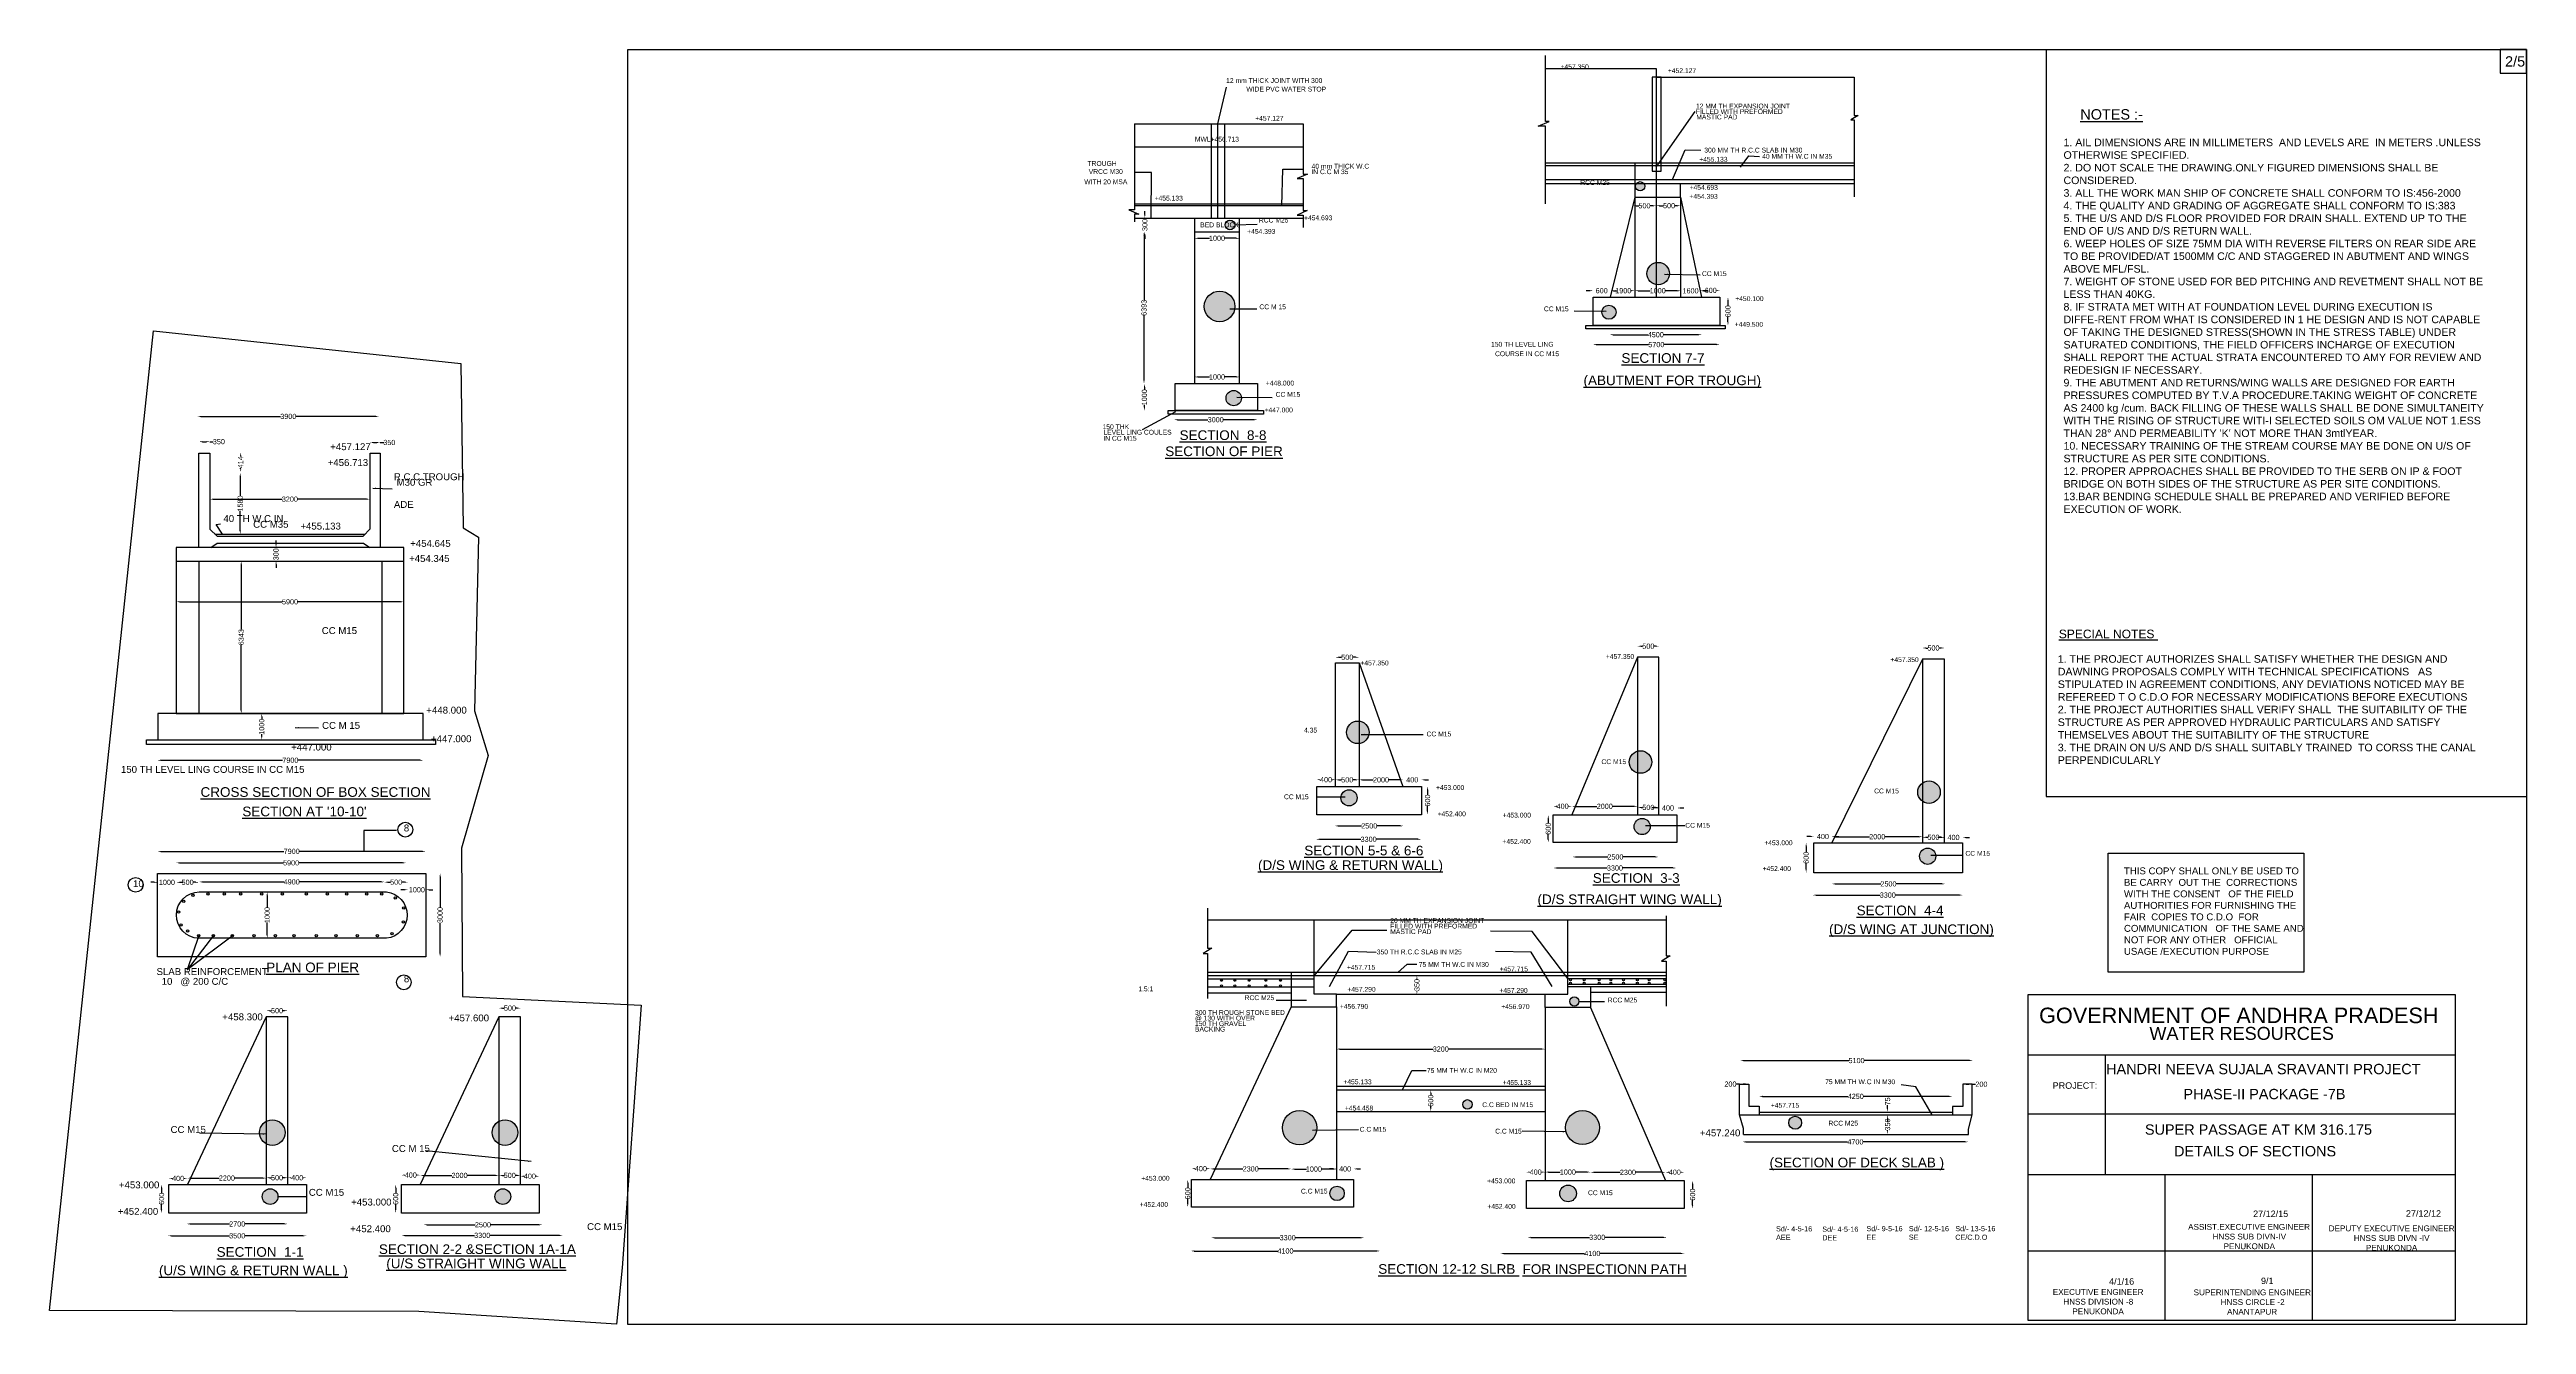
# Model space of a CAD drawing. Header units: millimetres. Extents: x -53150930 to -53115000, y 22133087 to 22151574.
import ezdxf

# ---------------------------------------------------------------- set-up
doc = ezdxf.new("R2010")
doc.units = ezdxf.units.MM
doc.header["$MEASUREMENT"] = 0
for name, color, linetype in [('DIMENSION', 7, 'Continuous'), ('DIMENSIONS', 7, 'Continuous'), ('DRAWING', 2, 'Continuous'), ('TEXT', 7, 'Continuous')]:
    doc.layers.add(name, color=color, linetype=linetype)
doc.styles.get("Standard").update_dxf_attribs({"font": 'arial.ttf', "height": 75})
doc.dimstyles.get("Standard").update_dxf_attribs({"dimtxt": 50, "dimasz": 50, "dimexe": 0.18, "dimexo": 0.0625, "dimgap": 0.09, "dimtad": 0, "dimdec": 0, "dimzin": 0, "dimdsep": 46, "dimtxsty": 'Standard', "dimcen": 0.09, "dimse1": 1, "dimse2": 1, "dimadec": 0, "dimazin": 0, "dimtfac": 1, "dimtdec": 0, "dimtofl": 0, "dimtmove": 0, "dimatfit": 3, "dimfxl": 1, "dimtolj": 1, "dimtzin": 0, "dimarcsym": 0})

# ---------------------------------------------------------------- blocks, each defined once
blk = doc.blocks.new('*D54')
at = {"layer": 'Defpoints', "color": 0, "transparency": 16777216}
for p in [(-53135042, 22149130), (-53135042, 22149130), (-53135042, 22148930)]:
    blk.add_point(p, dxfattribs=at)
at = {"layer": 'DIMENSION', "color": 0, "lineweight": -2, "transparency": 16777216}
for p, q in [((-53135042, 22149180), (-53135042, 22149230)), ((-53135042, 22148880), (-53135042, 22148830))]:
    blk.add_line(p, q, dxfattribs=at)
at = {"layer": 'DIMENSION', "color": 0, "transparency": 16777216}
for points in [[(-53135050, 22149180), (-53135034, 22149180), (-53135042, 22149130)], [(-53135050, 22148880), (-53135034, 22148880), (-53135042, 22148930)]]:
    blk.add_solid(points, dxfattribs=at)
at = {"layer": 'DIMENSION', "color": 0, "transparency": 16777216, "insert": (-53135042, 22149030), "char_height": 75, "attachment_point": 5, "rotation": 90}
blk.add_mtext('\\A1;300', dxfattribs=at)
blk = doc.blocks.new('*D55')
at = {"layer": 'Defpoints', "color": 0, "transparency": 16777216}
for p in [(-53135042, 22148930), (-53135054, 22146728), (-53135052, 22146728)]:
    blk.add_point(p, dxfattribs=at)
at = {"layer": 'DIMENSION', "color": 0, "lineweight": -2, "transparency": 16777216}
for p, q in [((-53135054, 22148880), (-53135054, 22147941)), ((-53135054, 22146778), (-53135054, 22147716))]:
    blk.add_line(p, q, dxfattribs=at)
at = {"layer": 'DIMENSION', "color": 0, "transparency": 16777216}
for points in [[(-53135062, 22148880), (-53135046, 22148880), (-53135054, 22148930)], [(-53135062, 22146778), (-53135046, 22146778), (-53135054, 22146728)]]:
    blk.add_solid(points, dxfattribs=at)
at = {"layer": 'DIMENSION', "color": 0, "transparency": 16777216, "insert": (-53135054, 22147829), "char_height": 75, "attachment_point": 5, "rotation": 90}
blk.add_mtext('\\A1;6393', dxfattribs=at)
blk = doc.blocks.new('*D56')
at = {"layer": 'Defpoints', "color": 0, "transparency": 16777216}
for p in [(-53135054, 22146728), (-53135054, 22146336), (-53135048, 22146336)]:
    blk.add_point(p, dxfattribs=at)
at = {"layer": 'DIMENSION', "color": 0, "lineweight": -2, "transparency": 16777216}
for p, q in [((-53135048, 22146678), (-53135048, 22146640)), ((-53135048, 22146386), (-53135048, 22146424))]:
    blk.add_line(p, q, dxfattribs=at)
at = {"layer": 'DIMENSION', "color": 0, "transparency": 16777216}
for points in [[(-53135056, 22146678), (-53135039, 22146678), (-53135048, 22146728)], [(-53135056, 22146386), (-53135039, 22146386), (-53135048, 22146336)]]:
    blk.add_solid(points, dxfattribs=at)
at = {"layer": 'DIMENSION', "color": 0, "transparency": 16777216, "insert": (-53135048, 22146532), "char_height": 75, "attachment_point": 5, "rotation": 90}
blk.add_mtext('\\A1;1000', dxfattribs=at)
blk = doc.blocks.new('*D57')
at = {"layer": 'Defpoints', "color": 0, "transparency": 16777216}
for p in [(-53134322, 22146826), (-53133668, 22146826), (-53133668, 22146826)]:
    blk.add_point(p, dxfattribs=at)
at = {"layer": 'DIMENSION', "color": 0, "lineweight": -2, "transparency": 16777216}
for p, q in [((-53134272, 22146826), (-53134103, 22146826)), ((-53133718, 22146826), (-53133887, 22146826))]:
    blk.add_line(p, q, dxfattribs=at)
at = {"layer": 'DIMENSION', "color": 0, "transparency": 16777216}
for points in [[(-53134272, 22146835), (-53134272, 22146818), (-53134322, 22146826)], [(-53133718, 22146835), (-53133718, 22146818), (-53133668, 22146826)]]:
    blk.add_solid(points, dxfattribs=at)
at = {"layer": 'DIMENSION', "color": 0, "transparency": 16777216, "insert": (-53133995, 22146826), "char_height": 75, "attachment_point": 5}
blk.add_mtext('\\A1;1000', dxfattribs=at)
blk = doc.blocks.new('*D58')
at = {"layer": 'Defpoints', "color": 0, "transparency": 16777216}
for p in [(-53134620, 22146201), (-53133408, 22146206), (-53133408, 22146204)]:
    blk.add_point(p, dxfattribs=at)
at = {"layer": 'DIMENSION', "color": 0, "lineweight": -2, "transparency": 16777216}
for p, q in [((-53134570, 22146206), (-53134126, 22146206)), ((-53133458, 22146206), (-53133902, 22146206))]:
    blk.add_line(p, q, dxfattribs=at)
at = {"layer": 'DIMENSION', "color": 0, "transparency": 16777216}
for points in [[(-53134570, 22146215), (-53134570, 22146198), (-53134620, 22146206)], [(-53133458, 22146215), (-53133458, 22146198), (-53133408, 22146206)]]:
    blk.add_solid(points, dxfattribs=at)
at = {"layer": 'DIMENSION', "color": 0, "transparency": 16777216, "insert": (-53134014, 22146206), "char_height": 75, "attachment_point": 5}
blk.add_mtext('\\A1;3000', dxfattribs=at)
blk = doc.blocks.new('*D59')
at = {"layer": 'Defpoints', "color": 0, "transparency": 16777216}
for p in [(-53134322, 22148844), (-53133668, 22148844), (-53133668, 22148837)]:
    blk.add_point(p, dxfattribs=at)
at = {"layer": 'DIMENSION', "color": 0, "lineweight": -2, "transparency": 16777216}
for p, q in [((-53134272, 22148837), (-53134103, 22148837)), ((-53133718, 22148837), (-53133887, 22148837))]:
    blk.add_line(p, q, dxfattribs=at)
at = {"layer": 'DIMENSION', "color": 0, "transparency": 16777216}
for points in [[(-53134272, 22148845), (-53134272, 22148829), (-53134322, 22148837)], [(-53133718, 22148845), (-53133718, 22148829), (-53133668, 22148837)]]:
    blk.add_solid(points, dxfattribs=at)
at = {"layer": 'DIMENSION', "color": 0, "transparency": 16777216, "insert": (-53133995, 22148837), "char_height": 75, "attachment_point": 5}
blk.add_mtext('\\A1;1000', dxfattribs=at)
blk = doc.blocks.new('*D60')
at = {"layer": 'Defpoints', "color": 0, "transparency": 16777216}
for p in [(-53127965, 22149308), (-53127965, 22149308), (-53127624, 22149312)]:
    blk.add_point(p, dxfattribs=at)
at = {"layer": 'DIMENSION', "color": 0, "lineweight": -2, "transparency": 16777216}
for p, q in [((-53127915, 22149308), (-53127877, 22149308)), ((-53127674, 22149308), (-53127712, 22149308))]:
    blk.add_line(p, q, dxfattribs=at)
at = {"layer": 'DIMENSION', "color": 0, "transparency": 16777216}
for points in [[(-53127915, 22149316), (-53127915, 22149300), (-53127965, 22149308)], [(-53127674, 22149316), (-53127674, 22149300), (-53127624, 22149308)]]:
    blk.add_solid(points, dxfattribs=at)
at = {"layer": 'DIMENSION', "color": 0, "transparency": 16777216, "insert": (-53127794, 22149308), "char_height": 75, "attachment_point": 5}
blk.add_mtext('\\A1;500', dxfattribs=at)
blk = doc.blocks.new('*D61')
at = {"layer": 'Defpoints', "color": 0, "transparency": 16777216}
for p in [(-53127624, 22149232), (-53127270, 22149310), (-53127270, 22149232)]:
    blk.add_point(p, dxfattribs=at)
at = {"layer": 'DIMENSION', "color": 0, "lineweight": -2, "transparency": 16777216}
for p, q in [((-53127574, 22149310), (-53127520, 22149310)), ((-53127320, 22149310), (-53127354, 22149310))]:
    blk.add_line(p, q, dxfattribs=at)
at = {"layer": 'DIMENSION', "color": 0, "transparency": 16777216}
for points in [[(-53127574, 22149318), (-53127574, 22149301), (-53127624, 22149310)], [(-53127320, 22149318), (-53127320, 22149301), (-53127270, 22149310)]]:
    blk.add_solid(points, dxfattribs=at)
at = {"layer": 'DIMENSION', "color": 0, "transparency": 16777216, "insert": (-53127437, 22149310), "char_height": 75, "attachment_point": 5}
blk.add_mtext('\\A1;500', dxfattribs=at)
blk = doc.blocks.new('*D62')
at = {"layer": 'Defpoints', "color": 0, "transparency": 16777216}
for p in [(-53128269, 22148078), (-53128269, 22148077), (-53127934, 22148070)]:
    blk.add_point(p, dxfattribs=at)
at = {"layer": 'DIMENSION', "color": 0, "lineweight": -2, "transparency": 16777216}
for p, q in [((-53128219, 22148077), (-53128210, 22148077)), ((-53127984, 22148077), (-53127993, 22148077))]:
    blk.add_line(p, q, dxfattribs=at)
at = {"layer": 'DIMENSION', "color": 0, "transparency": 16777216}
for points in [[(-53128219, 22148085), (-53128219, 22148069), (-53128269, 22148077)], [(-53127984, 22148085), (-53127984, 22148069), (-53127934, 22148077)]]:
    blk.add_solid(points, dxfattribs=at)
at = {"layer": 'DIMENSION', "color": 0, "transparency": 16777216, "insert": (-53128102, 22148077), "char_height": 75, "attachment_point": 5}
blk.add_mtext('\\A1;1900', dxfattribs=at)
blk = doc.blocks.new('*D63')
at = {"layer": 'Defpoints', "color": 0, "transparency": 16777216}
for p in [(-53128538, 22148077), (-53128538, 22147984), (-53128292, 22147984)]:
    blk.add_point(p, dxfattribs=at)
at = {"layer": 'DIMENSION', "color": 0, "lineweight": -2, "transparency": 16777216}
for p, q in [((-53128588, 22148077), (-53128638, 22148077)), ((-53128242, 22148077), (-53128192, 22148077))]:
    blk.add_line(p, q, dxfattribs=at)
at = {"layer": 'DIMENSION', "color": 0, "transparency": 16777216}
for points in [[(-53128588, 22148085), (-53128588, 22148069), (-53128538, 22148077)], [(-53128242, 22148085), (-53128242, 22148069), (-53128292, 22148077)]]:
    blk.add_solid(points, dxfattribs=at)
at = {"layer": 'DIMENSION', "color": 0, "transparency": 16777216, "insert": (-53128415, 22148077), "char_height": 75, "attachment_point": 5}
blk.add_mtext('\\A1;600', dxfattribs=at)
blk = doc.blocks.new('*D64')
at = {"layer": 'Defpoints', "color": 0, "transparency": 16777216}
for p in [(-53127934, 22148077), (-53127270, 22148077), (-53127270, 22148077)]:
    blk.add_point(p, dxfattribs=at)
at = {"layer": 'DIMENSION', "color": 0, "lineweight": -2, "transparency": 16777216}
for p, q in [((-53127884, 22148077), (-53127711, 22148077)), ((-53127320, 22148077), (-53127494, 22148077))]:
    blk.add_line(p, q, dxfattribs=at)
at = {"layer": 'DIMENSION', "color": 0, "transparency": 16777216}
for points in [[(-53127884, 22148085), (-53127884, 22148069), (-53127934, 22148077)], [(-53127320, 22148085), (-53127320, 22148069), (-53127270, 22148077)]]:
    blk.add_solid(points, dxfattribs=at)
at = {"layer": 'DIMENSION', "color": 0, "transparency": 16777216, "insert": (-53127602, 22148077), "char_height": 75, "attachment_point": 5}
blk.add_mtext('\\A1;1000', dxfattribs=at)
blk = doc.blocks.new('*D65')
at = {"layer": 'Defpoints', "color": 0, "transparency": 16777216}
for p in [(-53127270, 22148077), (-53126981, 22148075), (-53126981, 22148049)]:
    blk.add_point(p, dxfattribs=at)
at = {"layer": 'DIMENSION', "color": 0, "lineweight": -2, "transparency": 16777216}
for p, q in [((-53127320, 22148075), (-53127370, 22148075)), ((-53126931, 22148075), (-53126881, 22148075))]:
    blk.add_line(p, q, dxfattribs=at)
at = {"layer": 'DIMENSION', "color": 0, "transparency": 16777216}
for points in [[(-53127320, 22148083), (-53127320, 22148067), (-53127270, 22148075)], [(-53126931, 22148083), (-53126931, 22148067), (-53126981, 22148075)]]:
    blk.add_solid(points, dxfattribs=at)
at = {"layer": 'DIMENSION', "color": 0, "transparency": 16777216, "insert": (-53127126, 22148075), "char_height": 75, "attachment_point": 5}
blk.add_mtext('\\A1;1600', dxfattribs=at)
blk = doc.blocks.new('*D66')
at = {"layer": 'Defpoints', "color": 0, "transparency": 16777216}
for p in [(-53126968, 22147984), (-53126699, 22148081), (-53126699, 22147984)]:
    blk.add_point(p, dxfattribs=at)
at = {"layer": 'DIMENSION', "color": 0, "lineweight": -2, "transparency": 16777216}
for p, q in [((-53126918, 22148081), (-53126916, 22148081)), ((-53126749, 22148081), (-53126750, 22148081))]:
    blk.add_line(p, q, dxfattribs=at)
at = {"layer": 'DIMENSION', "color": 0, "transparency": 16777216}
for points in [[(-53126918, 22148089), (-53126918, 22148073), (-53126968, 22148081)], [(-53126749, 22148089), (-53126749, 22148073), (-53126699, 22148081)]]:
    blk.add_solid(points, dxfattribs=at)
at = {"layer": 'DIMENSION', "color": 0, "transparency": 16777216, "insert": (-53126833, 22148081), "char_height": 75, "attachment_point": 5}
blk.add_mtext('\\A1;600', dxfattribs=at)
blk = doc.blocks.new('*D67')
at = {"layer": 'Defpoints', "color": 0, "transparency": 16777216}
for p in [(-53126699, 22147984), (-53126583, 22147984), (-53126699, 22147574)]:
    blk.add_point(p, dxfattribs=at)
at = {"layer": 'DIMENSION', "color": 0, "lineweight": -2, "transparency": 16777216}
for p, q in [((-53126583, 22147934), (-53126583, 22147862)), ((-53126583, 22147624), (-53126583, 22147696))]:
    blk.add_line(p, q, dxfattribs=at)
at = {"layer": 'DIMENSION', "color": 0, "transparency": 16777216}
for points in [[(-53126591, 22147934), (-53126574, 22147934), (-53126583, 22147984)], [(-53126591, 22147624), (-53126574, 22147624), (-53126583, 22147574)]]:
    blk.add_solid(points, dxfattribs=at)
at = {"layer": 'DIMENSION', "color": 0, "transparency": 16777216, "insert": (-53126583, 22147779), "char_height": 75, "attachment_point": 5, "rotation": 90}
blk.add_mtext('\\A1;600', dxfattribs=at)
blk = doc.blocks.new('*D68')
at = {"layer": 'Defpoints', "color": 0, "transparency": 16777216}
for p in [(-53128300, 22147526), (-53126960, 22147526), (-53126960, 22147439)]:
    blk.add_point(p, dxfattribs=at)
at = {"layer": 'DIMENSION', "color": 0, "lineweight": -2, "transparency": 16777216}
for p, q in [((-53128250, 22147439), (-53127743, 22147439)), ((-53127010, 22147439), (-53127517, 22147439))]:
    blk.add_line(p, q, dxfattribs=at)
at = {"layer": 'DIMENSION', "color": 0, "transparency": 16777216}
for points in [[(-53128250, 22147447), (-53128250, 22147431), (-53128300, 22147439)], [(-53127010, 22147447), (-53127010, 22147431), (-53126960, 22147439)]]:
    blk.add_solid(points, dxfattribs=at)
at = {"layer": 'DIMENSION', "color": 0, "transparency": 16777216, "insert": (-53127630, 22147439), "char_height": 75, "attachment_point": 5}
blk.add_mtext('\\A1;4500', dxfattribs=at)
blk = doc.blocks.new('*D69')
at = {"layer": 'Defpoints', "color": 0, "transparency": 16777216}
for p in [(-53128544, 22147312), (-53126700, 22147295), (-53126700, 22147295)]:
    blk.add_point(p, dxfattribs=at)
at = {"layer": 'DIMENSION', "color": 0, "lineweight": -2, "transparency": 16777216}
for p, q in [((-53128494, 22147295), (-53127734, 22147295)), ((-53126750, 22147295), (-53127510, 22147295))]:
    blk.add_line(p, q, dxfattribs=at)
at = {"layer": 'DIMENSION', "color": 0, "transparency": 16777216}
for points in [[(-53128494, 22147303), (-53128494, 22147287), (-53128544, 22147295)], [(-53126750, 22147303), (-53126750, 22147287), (-53126700, 22147295)]]:
    blk.add_solid(points, dxfattribs=at)
at = {"layer": 'DIMENSION', "color": 0, "transparency": 16777216, "insert": (-53127622, 22147295), "char_height": 75, "attachment_point": 5}
blk.add_mtext('\\A1;5700', dxfattribs=at)
blk = doc.blocks.new('*D70')
at = {"layer": 'Defpoints', "color": 0, "transparency": 16777216}
for p in [(-53123762, 22142734), (-53123441, 22142896), (-53123441, 22142734)]:
    blk.add_point(p, dxfattribs=at)
at = {"layer": 'DIMENSION', "color": 0, "lineweight": -2, "transparency": 16777216}
for p, q in [((-53123712, 22142896), (-53123685, 22142896)), ((-53123491, 22142896), (-53123519, 22142896))]:
    blk.add_line(p, q, dxfattribs=at)
at = {"layer": 'DIMENSION', "color": 0, "transparency": 16777216}
for points in [[(-53123712, 22142905), (-53123712, 22142888), (-53123762, 22142896)], [(-53123491, 22142905), (-53123491, 22142888), (-53123441, 22142896)]]:
    blk.add_solid(points, dxfattribs=at)
at = {"layer": 'DIMENSION', "color": 0, "transparency": 16777216, "insert": (-53123602, 22142896), "char_height": 75, "attachment_point": 5}
blk.add_mtext('\\A1;500', dxfattribs=at)
blk = doc.blocks.new('*D71')
at = {"layer": 'Defpoints', "color": 0, "transparency": 16777216}
for p in [(-53123441, 22140070), (-53123181, 22140149), (-53123181, 22140070)]:
    blk.add_point(p, dxfattribs=at)
at = {"layer": 'DIMENSION', "color": 0, "lineweight": -2, "transparency": 16777216}
for p, q in [((-53123491, 22140149), (-53123541, 22140149)), ((-53123131, 22140149), (-53123081, 22140149))]:
    blk.add_line(p, q, dxfattribs=at)
at = {"layer": 'DIMENSION', "color": 0, "transparency": 16777216}
for points in [[(-53123491, 22140157), (-53123491, 22140141), (-53123441, 22140149)], [(-53123131, 22140157), (-53123131, 22140141), (-53123181, 22140149)]]:
    blk.add_solid(points, dxfattribs=at)
at = {"layer": 'DIMENSION', "color": 0, "transparency": 16777216, "insert": (-53123311, 22140149), "char_height": 75, "attachment_point": 5}
blk.add_mtext('\\A1;400', dxfattribs=at)
blk = doc.blocks.new('*D72')
at = {"layer": 'Defpoints', "color": 0, "transparency": 16777216}
for p in [(-53123762, 22140151), (-53123762, 22140070), (-53123441, 22140070)]:
    blk.add_point(p, dxfattribs=at)
at = {"layer": 'DIMENSION', "color": 0, "lineweight": -2, "transparency": 16777216}
for p, q in [((-53123712, 22140151), (-53123685, 22140151)), ((-53123491, 22140151), (-53123519, 22140151))]:
    blk.add_line(p, q, dxfattribs=at)
at = {"layer": 'DIMENSION', "color": 0, "transparency": 16777216}
for points in [[(-53123712, 22140159), (-53123712, 22140143), (-53123762, 22140151)], [(-53123491, 22140159), (-53123491, 22140143), (-53123441, 22140151)]]:
    blk.add_solid(points, dxfattribs=at)
at = {"layer": 'DIMENSION', "color": 0, "transparency": 16777216, "insert": (-53123602, 22140151), "char_height": 75, "attachment_point": 5}
blk.add_mtext('\\A1;500', dxfattribs=at)
blk = doc.blocks.new('*D73')
at = {"layer": 'Defpoints', "color": 0, "transparency": 16777216}
for p in [(-53125074, 22140159), (-53125074, 22140070), (-53123762, 22140070)]:
    blk.add_point(p, dxfattribs=at)
at = {"layer": 'DIMENSION', "color": 0, "lineweight": -2, "transparency": 16777216}
for p, q in [((-53125024, 22140159), (-53124531, 22140159)), ((-53123812, 22140159), (-53124306, 22140159))]:
    blk.add_line(p, q, dxfattribs=at)
at = {"layer": 'DIMENSION', "color": 0, "transparency": 16777216}
for points in [[(-53125024, 22140167), (-53125024, 22140150), (-53125074, 22140159)], [(-53123812, 22140167), (-53123812, 22140150), (-53123762, 22140159)]]:
    blk.add_solid(points, dxfattribs=at)
at = {"layer": 'DIMENSION', "color": 0, "transparency": 16777216, "insert": (-53124418, 22140159), "char_height": 75, "attachment_point": 5}
blk.add_mtext('\\A1;2000', dxfattribs=at)
blk = doc.blocks.new('*D74')
at = {"layer": 'Defpoints', "color": 0, "transparency": 16777216}
for p in [(-53125338, 22140162), (-53125338, 22140070), (-53125074, 22140070)]:
    blk.add_point(p, dxfattribs=at)
at = {"layer": 'DIMENSION', "color": 0, "lineweight": -2, "transparency": 16777216}
for p, q in [((-53125388, 22140162), (-53125438, 22140162)), ((-53125024, 22140162), (-53124974, 22140162))]:
    blk.add_line(p, q, dxfattribs=at)
at = {"layer": 'DIMENSION', "color": 0, "transparency": 16777216}
for points in [[(-53125388, 22140171), (-53125388, 22140154), (-53125338, 22140162)], [(-53125024, 22140171), (-53125024, 22140154), (-53125074, 22140162)]]:
    blk.add_solid(points, dxfattribs=at)
at = {"layer": 'DIMENSION', "color": 0, "transparency": 16777216, "insert": (-53125206, 22140162), "char_height": 75, "attachment_point": 5}
blk.add_mtext('\\A1;400', dxfattribs=at)
blk = doc.blocks.new('*D75')
at = {"layer": 'Defpoints', "color": 0, "transparency": 16777216}
for p in [(-53125338, 22140070), (-53125449, 22139638), (-53125338, 22139638)]:
    blk.add_point(p, dxfattribs=at)
at = {"layer": 'DIMENSION', "color": 0, "lineweight": -2, "transparency": 16777216}
for p, q in [((-53125449, 22140020), (-53125449, 22139937)), ((-53125449, 22139688), (-53125449, 22139771))]:
    blk.add_line(p, q, dxfattribs=at)
at = {"layer": 'DIMENSION', "color": 0, "transparency": 16777216}
for points in [[(-53125457, 22140020), (-53125441, 22140020), (-53125449, 22140070)], [(-53125457, 22139688), (-53125441, 22139688), (-53125449, 22139638)]]:
    blk.add_solid(points, dxfattribs=at)
at = {"layer": 'DIMENSION', "color": 0, "transparency": 16777216, "insert": (-53125449, 22139854), "char_height": 75, "attachment_point": 5, "rotation": 90}
blk.add_mtext('\\A1;600', dxfattribs=at)
blk = doc.blocks.new('*D76')
at = {"layer": 'Defpoints', "color": 0, "transparency": 16777216}
for p in [(-53125078, 22139466), (-53123431, 22139475), (-53123431, 22139429)]:
    blk.add_point(p, dxfattribs=at)
at = {"layer": 'DIMENSION', "color": 0, "lineweight": -2, "transparency": 16777216}
for p, q in [((-53125028, 22139475), (-53124367, 22139475)), ((-53123481, 22139475), (-53124142, 22139475))]:
    blk.add_line(p, q, dxfattribs=at)
at = {"layer": 'DIMENSION', "color": 0, "transparency": 16777216}
for points in [[(-53125028, 22139483), (-53125028, 22139467), (-53125078, 22139475)], [(-53123481, 22139483), (-53123481, 22139467), (-53123431, 22139475)]]:
    blk.add_solid(points, dxfattribs=at)
at = {"layer": 'DIMENSION', "color": 0, "transparency": 16777216, "insert": (-53124255, 22139475), "char_height": 75, "attachment_point": 5}
blk.add_mtext('\\A1;2500', dxfattribs=at)
blk = doc.blocks.new('*D77')
at = {"layer": 'Defpoints', "color": 0, "transparency": 16777216}
for p in [(-53125354, 22139317), (-53125354, 22139313), (-53123176, 22139281)]:
    blk.add_point(p, dxfattribs=at)
at = {"layer": 'DIMENSION', "color": 0, "lineweight": -2, "transparency": 16777216}
for p, q in [((-53125304, 22139313), (-53124377, 22139313)), ((-53123226, 22139313), (-53124153, 22139313))]:
    blk.add_line(p, q, dxfattribs=at)
at = {"layer": 'DIMENSION', "color": 0, "transparency": 16777216}
for points in [[(-53125304, 22139321), (-53125304, 22139305), (-53125354, 22139313)], [(-53123226, 22139321), (-53123226, 22139305), (-53123176, 22139313)]]:
    blk.add_solid(points, dxfattribs=at)
at = {"layer": 'DIMENSION', "color": 0, "transparency": 16777216, "insert": (-53124265, 22139313), "char_height": 75, "attachment_point": 5}
blk.add_mtext('\\A1;3300', dxfattribs=at)
blk = doc.blocks.new('*D78')
at = {"layer": 'Defpoints', "color": 0, "transparency": 16777216}
for p in [(-53129115, 22139720), (-53127332, 22139706), (-53127332, 22139702)]:
    blk.add_point(p, dxfattribs=at)
at = {"layer": 'DIMENSION', "color": 0, "lineweight": -2, "transparency": 16777216}
for p, q in [((-53129065, 22139706), (-53128335, 22139706)), ((-53127382, 22139706), (-53128111, 22139706))]:
    blk.add_line(p, q, dxfattribs=at)
at = {"layer": 'DIMENSION', "color": 0, "transparency": 16777216}
for points in [[(-53129065, 22139714), (-53129065, 22139697), (-53129115, 22139706)], [(-53127382, 22139714), (-53127382, 22139697), (-53127332, 22139706)]]:
    blk.add_solid(points, dxfattribs=at)
at = {"layer": 'DIMENSION', "color": 0, "transparency": 16777216, "insert": (-53128223, 22139706), "char_height": 75, "attachment_point": 5}
blk.add_mtext('\\A1;3300', dxfattribs=at)
blk = doc.blocks.new('*D79')
at = {"layer": 'Defpoints', "color": 0, "transparency": 16777216}
for p in [(-53128840, 22139878), (-53128840, 22139866), (-53127591, 22139864)]:
    blk.add_point(p, dxfattribs=at)
at = {"layer": 'DIMENSION', "color": 0, "lineweight": -2, "transparency": 16777216}
for p, q in [((-53128790, 22139866), (-53128328, 22139866)), ((-53127641, 22139866), (-53128103, 22139866))]:
    blk.add_line(p, q, dxfattribs=at)
at = {"layer": 'DIMENSION', "color": 0, "transparency": 16777216}
for points in [[(-53128790, 22139874), (-53128790, 22139857), (-53128840, 22139866)], [(-53127641, 22139874), (-53127641, 22139857), (-53127591, 22139866)]]:
    blk.add_solid(points, dxfattribs=at)
at = {"layer": 'DIMENSION', "color": 0, "transparency": 16777216, "insert": (-53128216, 22139866), "char_height": 75, "attachment_point": 5}
blk.add_mtext('\\A1;2500', dxfattribs=at)
blk = doc.blocks.new('*D80')
at = {"layer": 'Defpoints', "color": 0, "transparency": 16777216}
for p in [(-53127323, 22140576), (-53127584, 22140474), (-53127323, 22140474)]:
    blk.add_point(p, dxfattribs=at)
at = {"layer": 'DIMENSION', "color": 0, "lineweight": -2, "transparency": 16777216}
for p, q in [((-53127634, 22140576), (-53127684, 22140576)), ((-53127273, 22140576), (-53127223, 22140576))]:
    blk.add_line(p, q, dxfattribs=at)
at = {"layer": 'DIMENSION', "color": 0, "transparency": 16777216}
for points in [[(-53127634, 22140584), (-53127634, 22140568), (-53127584, 22140576)], [(-53127273, 22140584), (-53127273, 22140568), (-53127323, 22140576)]]:
    blk.add_solid(points, dxfattribs=at)
at = {"layer": 'DIMENSION', "color": 0, "transparency": 16777216, "insert": (-53127453, 22140576), "char_height": 75, "attachment_point": 5}
blk.add_mtext('\\A1;400', dxfattribs=at)
blk = doc.blocks.new('*D81')
at = {"layer": 'Defpoints', "color": 0, "transparency": 16777216}
for p in [(-53127894, 22140584), (-53127894, 22140474), (-53127584, 22140474)]:
    blk.add_point(p, dxfattribs=at)
at = {"layer": 'DIMENSION', "color": 0, "lineweight": -2, "transparency": 16777216}
for p, q in [((-53127844, 22140584), (-53127821, 22140584)), ((-53127634, 22140584), (-53127656, 22140584))]:
    blk.add_line(p, q, dxfattribs=at)
at = {"layer": 'DIMENSION', "color": 0, "transparency": 16777216}
for points in [[(-53127844, 22140592), (-53127844, 22140575), (-53127894, 22140584)], [(-53127634, 22140592), (-53127634, 22140575), (-53127584, 22140584)]]:
    blk.add_solid(points, dxfattribs=at)
at = {"layer": 'DIMENSION', "color": 0, "transparency": 16777216, "insert": (-53127738, 22140584), "char_height": 75, "attachment_point": 5}
blk.add_mtext('\\A1;500', dxfattribs=at)
blk = doc.blocks.new('*D82')
at = {"layer": 'Defpoints', "color": 0, "transparency": 16777216}
for p in [(-53128848, 22140600), (-53128848, 22140474), (-53127894, 22140474)]:
    blk.add_point(p, dxfattribs=at)
at = {"layer": 'DIMENSION', "color": 0, "lineweight": -2, "transparency": 16777216}
for p, q in [((-53128798, 22140600), (-53128483, 22140600)), ((-53127944, 22140600), (-53128258, 22140600))]:
    blk.add_line(p, q, dxfattribs=at)
at = {"layer": 'DIMENSION', "color": 0, "transparency": 16777216}
for points in [[(-53128798, 22140609), (-53128798, 22140592), (-53128848, 22140600)], [(-53127944, 22140609), (-53127944, 22140592), (-53127894, 22140600)]]:
    blk.add_solid(points, dxfattribs=at)
at = {"layer": 'DIMENSION', "color": 0, "transparency": 16777216, "insert": (-53128370, 22140600), "char_height": 75, "attachment_point": 5}
blk.add_mtext('\\A1;2000', dxfattribs=at)
blk = doc.blocks.new('*D83')
at = {"layer": 'Defpoints', "color": 0, "transparency": 16777216}
for p in [(-53129118, 22140601), (-53129118, 22140474), (-53128848, 22140474)]:
    blk.add_point(p, dxfattribs=at)
at = {"layer": 'DIMENSION', "color": 0, "lineweight": -2, "transparency": 16777216}
for p, q in [((-53129068, 22140601), (-53129067, 22140601)), ((-53128898, 22140601), (-53128898, 22140601))]:
    blk.add_line(p, q, dxfattribs=at)
at = {"layer": 'DIMENSION', "color": 0, "transparency": 16777216}
for points in [[(-53129068, 22140609), (-53129068, 22140593), (-53129118, 22140601)], [(-53128898, 22140609), (-53128898, 22140593), (-53128848, 22140601)]]:
    blk.add_solid(points, dxfattribs=at)
at = {"layer": 'DIMENSION', "color": 0, "transparency": 16777216, "insert": (-53128982, 22140601), "char_height": 75, "attachment_point": 5}
blk.add_mtext('\\A1;400', dxfattribs=at)
blk = doc.blocks.new('*D84')
at = {"layer": 'Defpoints', "color": 0, "transparency": 16777216}
for p in [(-53129190, 22140474), (-53129118, 22140474), (-53129118, 22140076)]:
    blk.add_point(p, dxfattribs=at)
at = {"layer": 'DIMENSION', "color": 0, "lineweight": -2, "transparency": 16777216}
for p, q in [((-53129190, 22140424), (-53129190, 22140358)), ((-53129190, 22140126), (-53129190, 22140192))]:
    blk.add_line(p, q, dxfattribs=at)
at = {"layer": 'DIMENSION', "color": 0, "transparency": 16777216}
for points in [[(-53129198, 22140424), (-53129181, 22140424), (-53129190, 22140474)], [(-53129198, 22140126), (-53129181, 22140126), (-53129190, 22140076)]]:
    blk.add_solid(points, dxfattribs=at)
at = {"layer": 'DIMENSION', "color": 0, "transparency": 16777216, "insert": (-53129190, 22140275), "char_height": 75, "attachment_point": 5, "rotation": 90}
blk.add_mtext('\\A1;600', dxfattribs=at)
blk = doc.blocks.new('*D85')
at = {"layer": 'Defpoints', "color": 0, "transparency": 16777216}
for p in [(-53127894, 22142922), (-53127894, 22142764), (-53127584, 22142764)]:
    blk.add_point(p, dxfattribs=at)
at = {"layer": 'DIMENSION', "color": 0, "lineweight": -2, "transparency": 16777216}
for p, q in [((-53127844, 22142922), (-53127821, 22142922)), ((-53127634, 22142922), (-53127656, 22142922))]:
    blk.add_line(p, q, dxfattribs=at)
at = {"layer": 'DIMENSION', "color": 0, "transparency": 16777216}
for points in [[(-53127844, 22142931), (-53127844, 22142914), (-53127894, 22142922)], [(-53127634, 22142931), (-53127634, 22142914), (-53127584, 22142922)]]:
    blk.add_solid(points, dxfattribs=at)
at = {"layer": 'DIMENSION', "color": 0, "transparency": 16777216, "insert": (-53127738, 22142922), "char_height": 75, "attachment_point": 5}
blk.add_mtext('\\A1;500', dxfattribs=at)
blk = doc.blocks.new('*D86')
at = {"layer": 'Defpoints', "color": 0, "transparency": 16777216}
for p in [(-53132278, 22142762), (-53132278, 22142681), (-53131935, 22142681)]:
    blk.add_point(p, dxfattribs=at)
at = {"layer": 'DIMENSION', "color": 0, "lineweight": -2, "transparency": 16777216}
for p, q in [((-53132228, 22142762), (-53132189, 22142762)), ((-53131985, 22142762), (-53132024, 22142762))]:
    blk.add_line(p, q, dxfattribs=at)
at = {"layer": 'DIMENSION', "color": 0, "transparency": 16777216}
for points in [[(-53132228, 22142770), (-53132228, 22142753), (-53132278, 22142762)], [(-53131985, 22142770), (-53131985, 22142753), (-53131935, 22142762)]]:
    blk.add_solid(points, dxfattribs=at)
at = {"layer": 'DIMENSION', "color": 0, "transparency": 16777216, "insert": (-53132106, 22142762), "char_height": 75, "attachment_point": 5}
blk.add_mtext('\\A1;500', dxfattribs=at)
blk = doc.blocks.new('*D87')
at = {"layer": 'Defpoints', "color": 0, "transparency": 16777216}
for p in [(-53131029, 22140984), (-53131298, 22140889), (-53131029, 22140889)]:
    blk.add_point(p, dxfattribs=at)
at = {"layer": 'DIMENSION', "color": 0, "lineweight": -2, "transparency": 16777216}
for p, q in [((-53131348, 22140984), (-53131398, 22140984)), ((-53130979, 22140984), (-53130929, 22140984))]:
    blk.add_line(p, q, dxfattribs=at)
at = {"layer": 'DIMENSION', "color": 0, "transparency": 16777216}
for points in [[(-53131348, 22140993), (-53131348, 22140976), (-53131298, 22140984)], [(-53130979, 22140993), (-53130979, 22140976), (-53131029, 22140984)]]:
    blk.add_solid(points, dxfattribs=at)
at = {"layer": 'DIMENSION', "color": 0, "transparency": 16777216, "insert": (-53131163, 22140984), "char_height": 75, "attachment_point": 5}
blk.add_mtext('\\A1;400', dxfattribs=at)
blk = doc.blocks.new('*D88')
at = {"layer": 'Defpoints', "color": 0, "transparency": 16777216}
for p in [(-53131029, 22140889), (-53131029, 22140478), (-53130940, 22140478)]:
    blk.add_point(p, dxfattribs=at)
at = {"layer": 'DIMENSION', "color": 0, "lineweight": -2, "transparency": 16777216}
for p, q in [((-53130940, 22140839), (-53130940, 22140767)), ((-53130940, 22140528), (-53130940, 22140601))]:
    blk.add_line(p, q, dxfattribs=at)
at = {"layer": 'DIMENSION', "color": 0, "transparency": 16777216}
for points in [[(-53130948, 22140839), (-53130932, 22140839), (-53130940, 22140889)], [(-53130948, 22140528), (-53130932, 22140528), (-53130940, 22140478)]]:
    blk.add_solid(points, dxfattribs=at)
at = {"layer": 'DIMENSION', "color": 0, "transparency": 16777216, "insert": (-53130940, 22140684), "char_height": 75, "attachment_point": 5, "rotation": 90}
blk.add_mtext('\\A1;600', dxfattribs=at)
blk = doc.blocks.new('*D89')
at = {"layer": 'Defpoints', "color": 0, "transparency": 16777216}
for p in [(-53131935, 22140984), (-53131935, 22140889), (-53131298, 22140889)]:
    blk.add_point(p, dxfattribs=at)
at = {"layer": 'DIMENSION', "color": 0, "lineweight": -2, "transparency": 16777216}
for p, q in [((-53131885, 22140984), (-53131729, 22140984)), ((-53131348, 22140984), (-53131504, 22140984))]:
    blk.add_line(p, q, dxfattribs=at)
at = {"layer": 'DIMENSION', "color": 0, "transparency": 16777216}
for points in [[(-53131885, 22140993), (-53131885, 22140976), (-53131935, 22140984)], [(-53131348, 22140993), (-53131348, 22140976), (-53131298, 22140984)]]:
    blk.add_solid(points, dxfattribs=at)
at = {"layer": 'DIMENSION', "color": 0, "transparency": 16777216, "insert": (-53131616, 22140984), "char_height": 75, "attachment_point": 5}
blk.add_mtext('\\A1;2000', dxfattribs=at)
blk = doc.blocks.new('*D90')
at = {"layer": 'Defpoints', "color": 0, "transparency": 16777216}
for p in [(-53132278, 22140984), (-53132278, 22140889), (-53131935, 22140889)]:
    blk.add_point(p, dxfattribs=at)
at = {"layer": 'DIMENSION', "color": 0, "lineweight": -2, "transparency": 16777216}
for p, q in [((-53132228, 22140984), (-53132189, 22140984)), ((-53131985, 22140984), (-53132024, 22140984))]:
    blk.add_line(p, q, dxfattribs=at)
at = {"layer": 'DIMENSION', "color": 0, "transparency": 16777216}
for points in [[(-53132228, 22140992), (-53132228, 22140976), (-53132278, 22140984)], [(-53131985, 22140992), (-53131985, 22140976), (-53131935, 22140984)]]:
    blk.add_solid(points, dxfattribs=at)
at = {"layer": 'DIMENSION', "color": 0, "transparency": 16777216, "insert": (-53132106, 22140984), "char_height": 75, "attachment_point": 5}
blk.add_mtext('\\A1;500', dxfattribs=at)
blk = doc.blocks.new('*D91')
at = {"layer": 'Defpoints', "color": 0, "transparency": 16777216}
for p in [(-53132548, 22140986), (-53132548, 22140889), (-53132278, 22140889)]:
    blk.add_point(p, dxfattribs=at)
at = {"layer": 'DIMENSION', "color": 0, "lineweight": -2, "transparency": 16777216}
for p, q in [((-53132498, 22140986), (-53132497, 22140986)), ((-53132328, 22140986), (-53132329, 22140986))]:
    blk.add_line(p, q, dxfattribs=at)
at = {"layer": 'DIMENSION', "color": 0, "transparency": 16777216}
for points in [[(-53132498, 22140994), (-53132498, 22140977), (-53132548, 22140986)], [(-53132328, 22140994), (-53132328, 22140977), (-53132278, 22140986)]]:
    blk.add_solid(points, dxfattribs=at)
at = {"layer": 'DIMENSION', "color": 0, "transparency": 16777216, "insert": (-53132413, 22140986), "char_height": 75, "attachment_point": 5}
blk.add_mtext('\\A1;400', dxfattribs=at)
blk = doc.blocks.new('*D92')
at = {"layer": 'Defpoints', "color": 0, "transparency": 16777216}
for p in [(-53132286, 22140308), (-53131288, 22140316), (-53131288, 22140316)]:
    blk.add_point(p, dxfattribs=at)
at = {"layer": 'DIMENSION', "color": 0, "lineweight": -2, "transparency": 16777216}
for p, q in [((-53132236, 22140316), (-53131899, 22140316)), ((-53131338, 22140316), (-53131674, 22140316))]:
    blk.add_line(p, q, dxfattribs=at)
at = {"layer": 'DIMENSION', "color": 0, "transparency": 16777216}
for points in [[(-53132236, 22140324), (-53132236, 22140308), (-53132286, 22140316)], [(-53131338, 22140324), (-53131338, 22140308), (-53131288, 22140316)]]:
    blk.add_solid(points, dxfattribs=at)
at = {"layer": 'DIMENSION', "color": 0, "transparency": 16777216, "insert": (-53131787, 22140316), "char_height": 75, "attachment_point": 5}
blk.add_mtext('\\A1;2500', dxfattribs=at)
blk = doc.blocks.new('*D93')
at = {"layer": 'Defpoints', "color": 0, "transparency": 16777216}
for p in [(-53132560, 22140124), (-53132560, 22140122), (-53131032, 22140110)]:
    blk.add_point(p, dxfattribs=at)
at = {"layer": 'DIMENSION', "color": 0, "lineweight": -2, "transparency": 16777216}
for p, q in [((-53132510, 22140122), (-53131907, 22140122)), ((-53131082, 22140122), (-53131684, 22140122))]:
    blk.add_line(p, q, dxfattribs=at)
at = {"layer": 'DIMENSION', "color": 0, "transparency": 16777216}
for points in [[(-53132510, 22140131), (-53132510, 22140114), (-53132560, 22140122)], [(-53131082, 22140131), (-53131082, 22140114), (-53131032, 22140122)]]:
    blk.add_solid(points, dxfattribs=at)
at = {"layer": 'DIMENSION', "color": 0, "transparency": 16777216, "insert": (-53131796, 22140122), "char_height": 75, "attachment_point": 5}
blk.add_mtext('\\A1;3300', dxfattribs=at)
blk = doc.blocks.new('*D94')
at = {"layer": 'Defpoints', "color": 0, "transparency": 16777216}
for p in [(-53131194, 22138142), (-53131095, 22138142), (-53131194, 22137876)]:
    blk.add_point(p, dxfattribs=at)
at = {"layer": 'DIMENSION', "color": 0, "lineweight": -2, "transparency": 16777216}
for p, q in [((-53131095, 22138092), (-53131095, 22138092)), ((-53131095, 22137926), (-53131095, 22137926))]:
    blk.add_line(p, q, dxfattribs=at)
at = {"layer": 'DIMENSION', "color": 0, "transparency": 16777216}
for points in [[(-53131103, 22138092), (-53131086, 22138092), (-53131095, 22138142)], [(-53131103, 22137926), (-53131086, 22137926), (-53131095, 22137876)]]:
    blk.add_solid(points, dxfattribs=at)
at = {"layer": 'DIMENSION', "color": 0, "transparency": 16777216, "insert": (-53131095, 22138009), "char_height": 75, "attachment_point": 5, "rotation": 90}
blk.add_mtext('\\A1;350', dxfattribs=at)
blk = doc.blocks.new('*D95')
at = {"layer": 'Defpoints', "color": 0, "transparency": 16777216}
for p in [(-53134364, 22135346), (-53134364, 22135188), (-53134094, 22135188)]:
    blk.add_point(p, dxfattribs=at)
at = {"layer": 'DIMENSION', "color": 0, "lineweight": -2, "transparency": 16777216}
for p, q in [((-53134314, 22135346), (-53134313, 22135346)), ((-53134144, 22135346), (-53134144, 22135346))]:
    blk.add_line(p, q, dxfattribs=at)
at = {"layer": 'DIMENSION', "color": 0, "transparency": 16777216}
for points in [[(-53134314, 22135354), (-53134314, 22135337), (-53134364, 22135346)], [(-53134144, 22135354), (-53134144, 22135337), (-53134094, 22135346)]]:
    blk.add_solid(points, dxfattribs=at)
at = {"layer": 'DIMENSION', "color": 0, "transparency": 16777216, "insert": (-53134229, 22135346), "char_height": 75, "attachment_point": 5}
blk.add_mtext('\\A1;400', dxfattribs=at)
blk = doc.blocks.new('*D96')
at = {"layer": 'Defpoints', "color": 0, "transparency": 16777216}
for p in [(-53134364, 22135188), (-53134420, 22134788), (-53134364, 22134788)]:
    blk.add_point(p, dxfattribs=at)
at = {"layer": 'DIMENSION', "color": 0, "lineweight": -2, "transparency": 16777216}
for p, q in [((-53134420, 22135138), (-53134420, 22135071)), ((-53134420, 22134838), (-53134420, 22134905))]:
    blk.add_line(p, q, dxfattribs=at)
at = {"layer": 'DIMENSION', "color": 0, "transparency": 16777216}
for points in [[(-53134428, 22135138), (-53134411, 22135138), (-53134420, 22135188)], [(-53134428, 22134838), (-53134411, 22134838), (-53134420, 22134788)]]:
    blk.add_solid(points, dxfattribs=at)
at = {"layer": 'DIMENSION', "color": 0, "transparency": 16777216, "insert": (-53134420, 22134988), "char_height": 75, "attachment_point": 5, "rotation": 90}
blk.add_mtext('\\A1;600', dxfattribs=at)
blk = doc.blocks.new('*D97')
at = {"layer": 'Defpoints', "color": 0, "transparency": 16777216}
for p in [(-53134094, 22135188), (-53132918, 22135342), (-53132918, 22135188)]:
    blk.add_point(p, dxfattribs=at)
at = {"layer": 'DIMENSION', "color": 0, "lineweight": -2, "transparency": 16777216}
for p, q in [((-53134044, 22135342), (-53133619, 22135342)), ((-53132968, 22135342), (-53133394, 22135342))]:
    blk.add_line(p, q, dxfattribs=at)
at = {"layer": 'DIMENSION', "color": 0, "transparency": 16777216}
for points in [[(-53134044, 22135351), (-53134044, 22135334), (-53134094, 22135342)], [(-53132968, 22135351), (-53132968, 22135334), (-53132918, 22135342)]]:
    blk.add_solid(points, dxfattribs=at)
at = {"layer": 'DIMENSION', "color": 0, "transparency": 16777216, "insert": (-53133506, 22135342), "char_height": 75, "attachment_point": 5}
blk.add_mtext('\\A1;2300', dxfattribs=at)
blk = doc.blocks.new('*D98')
at = {"layer": 'Defpoints', "color": 0, "transparency": 16777216}
for p in [(-53132918, 22135188), (-53132261, 22135340), (-53132261, 22135188)]:
    blk.add_point(p, dxfattribs=at)
at = {"layer": 'DIMENSION', "color": 0, "lineweight": -2, "transparency": 16777216}
for p, q in [((-53132868, 22135340), (-53132698, 22135340)), ((-53132311, 22135340), (-53132481, 22135340))]:
    blk.add_line(p, q, dxfattribs=at)
at = {"layer": 'DIMENSION', "color": 0, "transparency": 16777216}
for points in [[(-53132868, 22135348), (-53132868, 22135331), (-53132918, 22135340)], [(-53132311, 22135348), (-53132311, 22135331), (-53132261, 22135340)]]:
    blk.add_solid(points, dxfattribs=at)
at = {"layer": 'DIMENSION', "color": 0, "transparency": 16777216, "insert": (-53132590, 22135340), "char_height": 75, "attachment_point": 5}
blk.add_mtext('\\A1;1000', dxfattribs=at)
blk = doc.blocks.new('*D99')
at = {"layer": 'Defpoints', "color": 0, "transparency": 16777216}
for p in [(-53132261, 22135188), (-53132013, 22135342), (-53132013, 22135188)]:
    blk.add_point(p, dxfattribs=at)
at = {"layer": 'DIMENSION', "color": 0, "lineweight": -2, "transparency": 16777216}
for p, q in [((-53132311, 22135342), (-53132361, 22135342)), ((-53131963, 22135342), (-53131913, 22135342))]:
    blk.add_line(p, q, dxfattribs=at)
at = {"layer": 'DIMENSION', "color": 0, "transparency": 16777216}
for points in [[(-53132311, 22135351), (-53132311, 22135334), (-53132261, 22135342)], [(-53131963, 22135351), (-53131963, 22135334), (-53132013, 22135342)]]:
    blk.add_solid(points, dxfattribs=at)
at = {"layer": 'DIMENSION', "color": 0, "transparency": 16777216, "insert": (-53132137, 22135342), "char_height": 75, "attachment_point": 5}
blk.add_mtext('\\A1;400', dxfattribs=at)
blk = doc.blocks.new('*D100')
at = {"layer": 'Defpoints', "color": 0, "transparency": 16777216}
for p in [(-53130894, 22136490), (-53130894, 22136490), (-53130894, 22136174)]:
    blk.add_point(p, dxfattribs=at)
at = {"layer": 'DIMENSION', "color": 0, "lineweight": -2, "transparency": 16777216}
for p, q in [((-53130894, 22136440), (-53130894, 22136415)), ((-53130894, 22136224), (-53130894, 22136249))]:
    blk.add_line(p, q, dxfattribs=at)
at = {"layer": 'DIMENSION', "color": 0, "transparency": 16777216}
for points in [[(-53130902, 22136440), (-53130886, 22136440), (-53130894, 22136490)], [(-53130902, 22136224), (-53130886, 22136224), (-53130894, 22136174)]]:
    blk.add_solid(points, dxfattribs=at)
at = {"layer": 'DIMENSION', "color": 0, "transparency": 16777216, "insert": (-53130894, 22136332), "char_height": 75, "attachment_point": 5, "rotation": 90}
blk.add_mtext('\\A1;600', dxfattribs=at)
blk = doc.blocks.new('*D101')
at = {"layer": 'Defpoints', "color": 0, "transparency": 16777216}
for p in [(-53132261, 22137080), (-53132261, 22137080), (-53129236, 22137080)]:
    blk.add_point(p, dxfattribs=at)
at = {"layer": 'DIMENSION', "color": 0, "lineweight": -2, "transparency": 16777216}
for p, q in [((-53132211, 22137080), (-53130861, 22137080)), ((-53129286, 22137080), (-53130637, 22137080))]:
    blk.add_line(p, q, dxfattribs=at)
at = {"layer": 'DIMENSION', "color": 0, "transparency": 16777216}
for points in [[(-53132211, 22137089), (-53132211, 22137072), (-53132261, 22137080)], [(-53129286, 22137089), (-53129286, 22137072), (-53129236, 22137080)]]:
    blk.add_solid(points, dxfattribs=at)
at = {"layer": 'DIMENSION', "color": 0, "transparency": 16777216, "insert": (-53130749, 22137080), "char_height": 75, "attachment_point": 5}
blk.add_mtext('\\A1;3200', dxfattribs=at)
blk = doc.blocks.new('*D102')
at = {"layer": 'Defpoints', "color": 0, "transparency": 16777216}
for p in [(-53129508, 22135296), (-53129508, 22135173), (-53129236, 22135173)]:
    blk.add_point(p, dxfattribs=at)
at = {"layer": 'DIMENSION', "color": 0, "lineweight": -2, "transparency": 16777216}
for p, q in [((-53129458, 22135296), (-53129456, 22135296)), ((-53129286, 22135296), (-53129288, 22135296))]:
    blk.add_line(p, q, dxfattribs=at)
at = {"layer": 'DIMENSION', "color": 0, "transparency": 16777216}
for points in [[(-53129458, 22135305), (-53129458, 22135288), (-53129508, 22135296)], [(-53129286, 22135305), (-53129286, 22135288), (-53129236, 22135296)]]:
    blk.add_solid(points, dxfattribs=at)
at = {"layer": 'DIMENSION', "color": 0, "transparency": 16777216, "insert": (-53129372, 22135296), "char_height": 75, "attachment_point": 5}
blk.add_mtext('\\A1;400', dxfattribs=at)
blk = doc.blocks.new('*D103')
at = {"layer": 'Defpoints', "color": 0, "transparency": 16777216}
for p in [(-53128576, 22135296), (-53129236, 22135173), (-53128576, 22135173)]:
    blk.add_point(p, dxfattribs=at)
at = {"layer": 'DIMENSION', "color": 0, "lineweight": -2, "transparency": 16777216}
for p, q in [((-53129186, 22135296), (-53129015, 22135296)), ((-53128626, 22135296), (-53128798, 22135296))]:
    blk.add_line(p, q, dxfattribs=at)
at = {"layer": 'DIMENSION', "color": 0, "transparency": 16777216}
for points in [[(-53129186, 22135305), (-53129186, 22135288), (-53129236, 22135296)], [(-53128626, 22135305), (-53128626, 22135288), (-53128576, 22135296)]]:
    blk.add_solid(points, dxfattribs=at)
at = {"layer": 'DIMENSION', "color": 0, "transparency": 16777216, "insert": (-53128906, 22135296), "char_height": 75, "attachment_point": 5}
blk.add_mtext('\\A1;1000', dxfattribs=at)
blk = doc.blocks.new('*D104')
at = {"layer": 'Defpoints', "color": 0, "transparency": 16777216}
for p in [(-53127491, 22135293), (-53128576, 22135173), (-53127491, 22135173)]:
    blk.add_point(p, dxfattribs=at)
at = {"layer": 'DIMENSION', "color": 0, "lineweight": -2, "transparency": 16777216}
for p, q in [((-53128526, 22135293), (-53128146, 22135293)), ((-53127541, 22135293), (-53127921, 22135293))]:
    blk.add_line(p, q, dxfattribs=at)
at = {"layer": 'DIMENSION', "color": 0, "transparency": 16777216}
for points in [[(-53128526, 22135302), (-53128526, 22135285), (-53128576, 22135293)], [(-53127541, 22135302), (-53127541, 22135285), (-53127491, 22135293)]]:
    blk.add_solid(points, dxfattribs=at)
at = {"layer": 'DIMENSION', "color": 0, "transparency": 16777216, "insert": (-53128034, 22135293), "char_height": 75, "attachment_point": 5}
blk.add_mtext('\\A1;2300', dxfattribs=at)
blk = doc.blocks.new('*D105')
at = {"layer": 'Defpoints', "color": 0, "transparency": 16777216}
for p in [(-53127216, 22135294), (-53127491, 22135173), (-53127216, 22135173)]:
    blk.add_point(p, dxfattribs=at)
at = {"layer": 'DIMENSION', "color": 0, "lineweight": -2, "transparency": 16777216}
for p, q in [((-53127441, 22135294), (-53127438, 22135294)), ((-53127266, 22135294), (-53127269, 22135294))]:
    blk.add_line(p, q, dxfattribs=at)
at = {"layer": 'DIMENSION', "color": 0, "transparency": 16777216}
for points in [[(-53127441, 22135302), (-53127441, 22135286), (-53127491, 22135294)], [(-53127266, 22135302), (-53127266, 22135286), (-53127216, 22135294)]]:
    blk.add_solid(points, dxfattribs=at)
at = {"layer": 'DIMENSION', "color": 0, "transparency": 16777216, "insert": (-53127354, 22135294), "char_height": 75, "attachment_point": 5}
blk.add_mtext('\\A1;400', dxfattribs=at)
blk = doc.blocks.new('*D106')
at = {"layer": 'Defpoints', "color": 0, "transparency": 16777216}
for p in [(-53127216, 22135173), (-53127216, 22134767), (-53127096, 22134767)]:
    blk.add_point(p, dxfattribs=at)
at = {"layer": 'DIMENSION', "color": 0, "lineweight": -2, "transparency": 16777216}
for p, q in [((-53127096, 22135123), (-53127096, 22135053)), ((-53127096, 22134817), (-53127096, 22134887))]:
    blk.add_line(p, q, dxfattribs=at)
at = {"layer": 'DIMENSION', "color": 0, "transparency": 16777216}
for points in [[(-53127104, 22135123), (-53127087, 22135123), (-53127096, 22135173)], [(-53127104, 22134817), (-53127087, 22134817), (-53127096, 22134767)]]:
    blk.add_solid(points, dxfattribs=at)
at = {"layer": 'DIMENSION', "color": 0, "transparency": 16777216, "insert": (-53127096, 22134970), "char_height": 75, "attachment_point": 5, "rotation": 90}
blk.add_mtext('\\A1;600', dxfattribs=at)
blk = doc.blocks.new('*D107')
at = {"layer": 'Defpoints', "color": 0, "transparency": 16777216}
for p in [(-53129491, 22134338), (-53127468, 22134350), (-53127468, 22134350)]:
    blk.add_point(p, dxfattribs=at)
at = {"layer": 'DIMENSION', "color": 0, "lineweight": -2, "transparency": 16777216}
for p, q in [((-53129441, 22134350), (-53128591, 22134350)), ((-53127518, 22134350), (-53128368, 22134350))]:
    blk.add_line(p, q, dxfattribs=at)
at = {"layer": 'DIMENSION', "color": 0, "transparency": 16777216}
for points in [[(-53129441, 22134358), (-53129441, 22134342), (-53129491, 22134350)], [(-53127518, 22134358), (-53127518, 22134342), (-53127468, 22134350)]]:
    blk.add_solid(points, dxfattribs=at)
at = {"layer": 'DIMENSION', "color": 0, "transparency": 16777216, "insert": (-53128480, 22134350), "char_height": 75, "attachment_point": 5}
blk.add_mtext('\\A1;3300', dxfattribs=at)
blk = doc.blocks.new('*D108')
at = {"layer": 'Defpoints', "color": 0, "transparency": 16777216}
for p in [(-53129884, 22134122), (-53129884, 22134116), (-53127216, 22134134)]:
    blk.add_point(p, dxfattribs=at)
at = {"layer": 'DIMENSION', "color": 0, "lineweight": -2, "transparency": 16777216}
for p, q in [((-53129834, 22134116), (-53128663, 22134116)), ((-53127266, 22134116), (-53128436, 22134116))]:
    blk.add_line(p, q, dxfattribs=at)
at = {"layer": 'DIMENSION', "color": 0, "transparency": 16777216}
for points in [[(-53129834, 22134125), (-53129834, 22134108), (-53129884, 22134116)], [(-53127266, 22134125), (-53127266, 22134108), (-53127216, 22134116)]]:
    blk.add_solid(points, dxfattribs=at)
at = {"layer": 'DIMENSION', "color": 0, "transparency": 16777216, "insert": (-53128550, 22134116), "char_height": 75, "attachment_point": 5}
blk.add_mtext('\\A1;4100', dxfattribs=at)
blk = doc.blocks.new('*D109')
at = {"layer": 'Defpoints', "color": 0, "transparency": 16777216}
for p in [(-53134078, 22134344), (-53134078, 22134344), (-53131862, 22134356)]:
    blk.add_point(p, dxfattribs=at)
at = {"layer": 'DIMENSION', "color": 0, "lineweight": -2, "transparency": 16777216}
for p, q in [((-53134028, 22134344), (-53133082, 22134344)), ((-53131912, 22134344), (-53132858, 22134344))]:
    blk.add_line(p, q, dxfattribs=at)
at = {"layer": 'DIMENSION', "color": 0, "transparency": 16777216}
for points in [[(-53134028, 22134353), (-53134028, 22134336), (-53134078, 22134344)], [(-53131912, 22134353), (-53131912, 22134336), (-53131862, 22134344)]]:
    blk.add_solid(points, dxfattribs=at)
at = {"layer": 'DIMENSION', "color": 0, "transparency": 16777216, "insert": (-53132970, 22134344), "char_height": 75, "attachment_point": 5}
blk.add_mtext('\\A1;3300', dxfattribs=at)
blk = doc.blocks.new('*D110')
at = {"layer": 'Defpoints', "color": 0, "transparency": 16777216}
for p in [(-53134374, 22134170), (-53134374, 22134152), (-53131629, 22134135)]:
    blk.add_point(p, dxfattribs=at)
at = {"layer": 'DIMENSION', "color": 0, "lineweight": -2, "transparency": 16777216}
for p, q in [((-53134324, 22134152), (-53133115, 22134152)), ((-53131679, 22134152), (-53132888, 22134152))]:
    blk.add_line(p, q, dxfattribs=at)
at = {"layer": 'DIMENSION', "color": 0, "transparency": 16777216}
for points in [[(-53134324, 22134161), (-53134324, 22134144), (-53134374, 22134152)], [(-53131679, 22134161), (-53131679, 22134144), (-53131629, 22134152)]]:
    blk.add_solid(points, dxfattribs=at)
at = {"layer": 'DIMENSION', "color": 0, "transparency": 16777216, "insert": (-53133002, 22134152), "char_height": 75, "attachment_point": 5}
blk.add_mtext('\\A1;4100', dxfattribs=at)
blk = doc.blocks.new('*D111')
at = {"layer": 'Defpoints', "color": 0, "transparency": 16777216}
for p in [(-53126372, 22135732), (-53123096, 22135734), (-53123096, 22135676)]:
    blk.add_point(p, dxfattribs=at)
at = {"layer": 'DIMENSION', "color": 0, "lineweight": -2, "transparency": 16777216}
for p, q in [((-53126322, 22135734), (-53124848, 22135734)), ((-53123146, 22135734), (-53124621, 22135734))]:
    blk.add_line(p, q, dxfattribs=at)
at = {"layer": 'DIMENSION', "color": 0, "transparency": 16777216}
for points in [[(-53126322, 22135743), (-53126322, 22135726), (-53126372, 22135734)], [(-53123146, 22135743), (-53123146, 22135726), (-53123096, 22135734)]]:
    blk.add_solid(points, dxfattribs=at)
at = {"layer": 'DIMENSION', "color": 0, "transparency": 16777216, "insert": (-53124734, 22135734), "char_height": 75, "attachment_point": 5}
blk.add_mtext('\\A1;4700', dxfattribs=at)
blk = doc.blocks.new('*D112')
at = {"layer": 'Defpoints', "color": 0, "transparency": 16777216}
for p in [(-53124267, 22136128), (-53124267, 22136128), (-53124267, 22135844)]:
    blk.add_point(p, dxfattribs=at)
at = {"layer": 'DIMENSION', "color": 0, "lineweight": -2, "transparency": 16777216}
for p, q in [((-53124267, 22136078), (-53124267, 22136069)), ((-53124267, 22135894), (-53124267, 22135903))]:
    blk.add_line(p, q, dxfattribs=at)
at = {"layer": 'DIMENSION', "color": 0, "transparency": 16777216}
for points in [[(-53124275, 22136078), (-53124259, 22136078), (-53124267, 22136128)], [(-53124275, 22135894), (-53124259, 22135894), (-53124267, 22135844)]]:
    blk.add_solid(points, dxfattribs=at)
at = {"layer": 'DIMENSION', "color": 0, "transparency": 16777216, "insert": (-53124267, 22135986), "char_height": 75, "attachment_point": 5, "rotation": 90}
blk.add_mtext('\\A1;350', dxfattribs=at)
blk = doc.blocks.new('*D113')
at = {"layer": 'Defpoints', "color": 0, "transparency": 16777216}
for p in [(-53124267, 22136167), (-53124267, 22136167), (-53124267, 22136128)]:
    blk.add_point(p, dxfattribs=at)
at = {"layer": 'DIMENSION', "color": 0, "lineweight": -2, "transparency": 16777216}
for p, q in [((-53124267, 22136217), (-53124267, 22136267)), ((-53124267, 22136078), (-53124267, 22136028))]:
    blk.add_line(p, q, dxfattribs=at)
at = {"layer": 'DIMENSION', "color": 0, "transparency": 16777216}
for points in [[(-53124275, 22136217), (-53124259, 22136217), (-53124267, 22136167)], [(-53124275, 22136078), (-53124259, 22136078), (-53124267, 22136128)]]:
    blk.add_solid(points, dxfattribs=at)
at = {"layer": 'DIMENSION', "color": 0, "transparency": 16777216, "insert": (-53124267, 22136321), "char_height": 75, "attachment_point": 5, "rotation": 90}
blk.add_mtext('\\A1;75', dxfattribs=at)
blk = doc.blocks.new('*D114')
at = {"layer": 'Defpoints', "color": 0, "transparency": 16777216}
for p in [(-53123177, 22136570), (-53123040, 22136570), (-53123040, 22136570)]:
    blk.add_point(p, dxfattribs=at)
at = {"layer": 'DIMENSION', "color": 0, "lineweight": -2, "transparency": 16777216}
for p, q in [((-53123127, 22136570), (-53123090, 22136570)), ((-53123040, 22136570), (-53122990, 22136570))]:
    blk.add_line(p, q, dxfattribs=at)
at = {"layer": 'DIMENSION', "color": 0, "transparency": 16777216}
for points in [[(-53123127, 22136578), (-53123127, 22136562), (-53123177, 22136570)], [(-53123090, 22136578), (-53123090, 22136562), (-53123040, 22136570)]]:
    blk.add_solid(points, dxfattribs=at)
at = {"layer": 'DIMENSION', "color": 0, "transparency": 16777216, "insert": (-53122906, 22136570), "char_height": 75, "attachment_point": 5}
blk.add_mtext('\\A1;200', dxfattribs=at)
blk = doc.blocks.new('*D115')
at = {"layer": 'Defpoints', "color": 0, "transparency": 16777216}
for p in [(-53126132, 22136394), (-53126132, 22136248), (-53123326, 22136248)]:
    blk.add_point(p, dxfattribs=at)
at = {"layer": 'DIMENSION', "color": 0, "lineweight": -2, "transparency": 16777216}
for p, q in [((-53126082, 22136394), (-53124843, 22136394)), ((-53123376, 22136394), (-53124616, 22136394))]:
    blk.add_line(p, q, dxfattribs=at)
at = {"layer": 'DIMENSION', "color": 0, "transparency": 16777216}
for points in [[(-53126082, 22136403), (-53126082, 22136386), (-53126132, 22136394)], [(-53123376, 22136403), (-53123376, 22136386), (-53123326, 22136394)]]:
    blk.add_solid(points, dxfattribs=at)
at = {"layer": 'DIMENSION', "color": 0, "transparency": 16777216, "insert": (-53124729, 22136394), "char_height": 75, "attachment_point": 5}
blk.add_mtext('\\A1;4250', dxfattribs=at)
blk = doc.blocks.new('*D116')
at = {"layer": 'Defpoints', "color": 0, "transparency": 16777216}
for p in [(-53126414, 22136572), (-53126414, 22136572), (-53126280, 22136572)]:
    blk.add_point(p, dxfattribs=at)
at = {"layer": 'DIMENSION', "color": 0, "lineweight": -2, "transparency": 16777216}
for p, q in [((-53126414, 22136572), (-53126464, 22136572)), ((-53126330, 22136572), (-53126364, 22136572))]:
    blk.add_line(p, q, dxfattribs=at)
at = {"layer": 'DIMENSION', "color": 0, "transparency": 16777216}
for points in [[(-53126364, 22136580), (-53126364, 22136563), (-53126414, 22136572)], [(-53126330, 22136580), (-53126330, 22136563), (-53126280, 22136572)]]:
    blk.add_solid(points, dxfattribs=at)
at = {"layer": 'DIMENSION', "color": 0, "transparency": 16777216, "insert": (-53126547, 22136572), "char_height": 75, "attachment_point": 5}
blk.add_mtext('\\A1;200', dxfattribs=at)
blk = doc.blocks.new('*D117')
at = {"layer": 'Defpoints', "color": 0, "transparency": 16777216}
for p in [(-53126408, 22136913), (-53123028, 22136913), (-53123028, 22136868)]:
    blk.add_point(p, dxfattribs=at)
at = {"layer": 'DIMENSION', "color": 0, "lineweight": -2, "transparency": 16777216}
for p, q in [((-53126358, 22136913), (-53124830, 22136913)), ((-53123078, 22136913), (-53124606, 22136913))]:
    blk.add_line(p, q, dxfattribs=at)
at = {"layer": 'DIMENSION', "color": 0, "transparency": 16777216}
for points in [[(-53126358, 22136921), (-53126358, 22136905), (-53126408, 22136913)], [(-53123078, 22136921), (-53123078, 22136905), (-53123028, 22136913)]]:
    blk.add_solid(points, dxfattribs=at)
at = {"layer": 'DIMENSION', "color": 0, "transparency": 16777216, "insert": (-53124718, 22136913), "char_height": 75, "attachment_point": 5}
blk.add_mtext('\\A1;5100', dxfattribs=at)
blk = doc.blocks.new('*D118')
at = {"layer": 'Defpoints', "color": 0, "transparency": 16777216}
for p in [(-53143482, 22134378), (-53145826, 22134100), (-53143482, 22133876)]:
    blk.add_point(p, dxfattribs=at)
at = {"layer": 'DIMENSION', "color": 0, "lineweight": -2, "transparency": 16777216}
for p, q in [((-53145776, 22134378), (-53144766, 22134378)), ((-53143532, 22134378), (-53144542, 22134378))]:
    blk.add_line(p, q, dxfattribs=at)
at = {"layer": 'DIMENSION', "color": 0, "transparency": 16777216}
for points in [[(-53145776, 22134386), (-53145776, 22134370), (-53145826, 22134378)], [(-53143532, 22134386), (-53143532, 22134370), (-53143482, 22134378)]]:
    blk.add_solid(points, dxfattribs=at)
at = {"layer": 'DIMENSION', "color": 0, "transparency": 16777216, "insert": (-53144654, 22134378), "char_height": 75, "attachment_point": 5}
blk.add_mtext('\\A1;3300', dxfattribs=at)
blk = doc.blocks.new('*D119')
at = {"layer": 'Defpoints', "color": 0, "transparency": 16777216}
for p in [(-53143782, 22134532), (-53145504, 22134238), (-53143782, 22134080)]:
    blk.add_point(p, dxfattribs=at)
at = {"layer": 'DIMENSION', "color": 0, "lineweight": -2, "transparency": 16777216}
for p, q in [((-53145454, 22134532), (-53144756, 22134532)), ((-53143832, 22134532), (-53144530, 22134532))]:
    blk.add_line(p, q, dxfattribs=at)
at = {"layer": 'DIMENSION', "color": 0, "transparency": 16777216}
for points in [[(-53145454, 22134541), (-53145454, 22134524), (-53145504, 22134532)], [(-53143832, 22134541), (-53143832, 22134524), (-53143782, 22134532)]]:
    blk.add_solid(points, dxfattribs=at)
at = {"layer": 'DIMENSION', "color": 0, "transparency": 16777216, "insert": (-53144643, 22134532), "char_height": 75, "attachment_point": 5}
blk.add_mtext('\\A1;2500', dxfattribs=at)
blk = doc.blocks.new('*D120')
at = {"layer": 'Defpoints', "color": 0, "transparency": 16777216}
for p in [(-53143828, 22135236), (-53144098, 22135116), (-53143828, 22135116)]:
    blk.add_point(p, dxfattribs=at)
at = {"layer": 'DIMENSION', "color": 0, "lineweight": -2, "transparency": 16777216}
for p, q in [((-53144048, 22135236), (-53144047, 22135236)), ((-53143878, 22135236), (-53143879, 22135236))]:
    blk.add_line(p, q, dxfattribs=at)
at = {"layer": 'DIMENSION', "color": 0, "transparency": 16777216}
for points in [[(-53144048, 22135245), (-53144048, 22135228), (-53144098, 22135236)], [(-53143878, 22135245), (-53143878, 22135228), (-53143828, 22135236)]]:
    blk.add_solid(points, dxfattribs=at)
at = {"layer": 'DIMENSION', "color": 0, "transparency": 16777216, "insert": (-53143963, 22135236), "char_height": 75, "attachment_point": 5}
blk.add_mtext('\\A1;400', dxfattribs=at)
blk = doc.blocks.new('*D121')
at = {"layer": 'Defpoints', "color": 0, "transparency": 16777216}
for p in [(-53144411, 22135248), (-53144411, 22135116), (-53144098, 22135116)]:
    blk.add_point(p, dxfattribs=at)
at = {"layer": 'DIMENSION', "color": 0, "lineweight": -2, "transparency": 16777216}
for p, q in [((-53144361, 22135248), (-53144337, 22135248)), ((-53144148, 22135248), (-53144171, 22135248))]:
    blk.add_line(p, q, dxfattribs=at)
at = {"layer": 'DIMENSION', "color": 0, "transparency": 16777216}
for points in [[(-53144361, 22135256), (-53144361, 22135239), (-53144411, 22135248)], [(-53144148, 22135256), (-53144148, 22135239), (-53144098, 22135248)]]:
    blk.add_solid(points, dxfattribs=at)
at = {"layer": 'DIMENSION', "color": 0, "transparency": 16777216, "insert": (-53144254, 22135248), "char_height": 75, "attachment_point": 5}
blk.add_mtext('\\A1;500', dxfattribs=at)
blk = doc.blocks.new('*D122')
at = {"layer": 'Defpoints', "color": 0, "transparency": 16777216}
for p in [(-53145554, 22135248), (-53145554, 22135116), (-53144411, 22135116)]:
    blk.add_point(p, dxfattribs=at)
at = {"layer": 'DIMENSION', "color": 0, "lineweight": -2, "transparency": 16777216}
for p, q in [((-53145504, 22135248), (-53145095, 22135248)), ((-53144461, 22135248), (-53144870, 22135248))]:
    blk.add_line(p, q, dxfattribs=at)
at = {"layer": 'DIMENSION', "color": 0, "transparency": 16777216}
for points in [[(-53145504, 22135256), (-53145504, 22135239), (-53145554, 22135248)], [(-53144461, 22135256), (-53144461, 22135239), (-53144411, 22135248)]]:
    blk.add_solid(points, dxfattribs=at)
at = {"layer": 'DIMENSION', "color": 0, "transparency": 16777216, "insert": (-53144983, 22135248), "char_height": 75, "attachment_point": 5}
blk.add_mtext('\\A1;2000', dxfattribs=at)
blk = doc.blocks.new('*D123')
at = {"layer": 'Defpoints', "color": 0, "transparency": 16777216}
for p in [(-53145825, 22135253), (-53145825, 22135116), (-53145554, 22135116)]:
    blk.add_point(p, dxfattribs=at)
at = {"layer": 'DIMENSION', "color": 0, "lineweight": -2, "transparency": 16777216}
for p, q in [((-53145775, 22135253), (-53145774, 22135253)), ((-53145604, 22135253), (-53145605, 22135253))]:
    blk.add_line(p, q, dxfattribs=at)
at = {"layer": 'DIMENSION', "color": 0, "transparency": 16777216}
for points in [[(-53145775, 22135261), (-53145775, 22135245), (-53145825, 22135253)], [(-53145604, 22135261), (-53145604, 22135245), (-53145554, 22135253)]]:
    blk.add_solid(points, dxfattribs=at)
at = {"layer": 'DIMENSION', "color": 0, "transparency": 16777216, "insert": (-53145690, 22135253), "char_height": 75, "attachment_point": 5}
blk.add_mtext('\\A1;400', dxfattribs=at)
blk = doc.blocks.new('*D124')
at = {"layer": 'Defpoints', "color": 0, "transparency": 16777216}
for p in [(-53145909, 22135116), (-53145825, 22135116), (-53145825, 22134701)]:
    blk.add_point(p, dxfattribs=at)
at = {"layer": 'DIMENSION', "color": 0, "lineweight": -2, "transparency": 16777216}
for p, q in [((-53145909, 22135066), (-53145909, 22134992)), ((-53145909, 22134751), (-53145909, 22134826))]:
    blk.add_line(p, q, dxfattribs=at)
at = {"layer": 'DIMENSION', "color": 0, "transparency": 16777216}
for points in [[(-53145917, 22135066), (-53145901, 22135066), (-53145909, 22135116)], [(-53145917, 22134751), (-53145901, 22134751), (-53145909, 22134701)]]:
    blk.add_solid(points, dxfattribs=at)
at = {"layer": 'DIMENSION', "color": 0, "transparency": 16777216, "insert": (-53145909, 22134909), "char_height": 75, "attachment_point": 5, "rotation": 90}
blk.add_mtext('\\A1;600', dxfattribs=at)
blk = doc.blocks.new('*D125')
at = {"layer": 'Defpoints', "color": 0, "transparency": 16777216}
for p in [(-53144411, 22137547), (-53144098, 22137674), (-53144098, 22137547)]:
    blk.add_point(p, dxfattribs=at)
at = {"layer": 'DIMENSION', "color": 0, "lineweight": -2, "transparency": 16777216}
for p, q in [((-53144361, 22137674), (-53144334, 22137674)), ((-53144148, 22137674), (-53144169, 22137674))]:
    blk.add_line(p, q, dxfattribs=at)
at = {"layer": 'DIMENSION', "color": 0, "transparency": 16777216}
for points in [[(-53144361, 22137682), (-53144361, 22137665), (-53144411, 22137674)], [(-53144148, 22137682), (-53144148, 22137665), (-53144098, 22137674)]]:
    blk.add_solid(points, dxfattribs=at)
at = {"layer": 'DIMENSION', "color": 0, "transparency": 16777216, "insert": (-53144252, 22137674), "char_height": 75, "attachment_point": 5}
blk.add_mtext('\\A1;500', dxfattribs=at)
blk = doc.blocks.new('*D126')
at = {"layer": 'Defpoints', "color": 0, "transparency": 16777216}
for p in [(-53149211, 22134358), (-53147205, 22134372), (-53147205, 22134342)]:
    blk.add_point(p, dxfattribs=at)
at = {"layer": 'DIMENSION', "color": 0, "lineweight": -2, "transparency": 16777216}
for p, q in [((-53149161, 22134372), (-53148320, 22134372)), ((-53147255, 22134372), (-53148096, 22134372))]:
    blk.add_line(p, q, dxfattribs=at)
at = {"layer": 'DIMENSION', "color": 0, "transparency": 16777216}
for points in [[(-53149161, 22134380), (-53149161, 22134364), (-53149211, 22134372)], [(-53147255, 22134380), (-53147255, 22134364), (-53147205, 22134372)]]:
    blk.add_solid(points, dxfattribs=at)
at = {"layer": 'DIMENSION', "color": 0, "transparency": 16777216, "insert": (-53148208, 22134372), "char_height": 75, "attachment_point": 5}
blk.add_mtext('\\A1;3500', dxfattribs=at)
blk = doc.blocks.new('*D127')
at = {"layer": 'Defpoints', "color": 0, "transparency": 16777216}
for p in [(-53148940, 22134530), (-53147476, 22134544), (-53147476, 22134520)]:
    blk.add_point(p, dxfattribs=at)
at = {"layer": 'DIMENSION', "color": 0, "lineweight": -2, "transparency": 16777216}
for p, q in [((-53148890, 22134544), (-53148320, 22134544)), ((-53147526, 22134544), (-53148095, 22134544))]:
    blk.add_line(p, q, dxfattribs=at)
at = {"layer": 'DIMENSION', "color": 0, "transparency": 16777216}
for points in [[(-53148890, 22134553), (-53148890, 22134536), (-53148940, 22134544)], [(-53147526, 22134553), (-53147526, 22134536), (-53147476, 22134544)]]:
    blk.add_solid(points, dxfattribs=at)
at = {"layer": 'DIMENSION', "color": 0, "transparency": 16777216, "insert": (-53148208, 22134544), "char_height": 75, "attachment_point": 5}
blk.add_mtext('\\A1;2700', dxfattribs=at)
blk = doc.blocks.new('*D128')
at = {"layer": 'Defpoints', "color": 0, "transparency": 16777216}
for p in [(-53149305, 22135116), (-53149200, 22135116), (-53149200, 22134701)]:
    blk.add_point(p, dxfattribs=at)
at = {"layer": 'DIMENSION', "color": 0, "lineweight": -2, "transparency": 16777216}
for p, q in [((-53149305, 22135066), (-53149305, 22134992)), ((-53149305, 22134751), (-53149305, 22134826))]:
    blk.add_line(p, q, dxfattribs=at)
at = {"layer": 'DIMENSION', "color": 0, "transparency": 16777216}
for points in [[(-53149313, 22135066), (-53149296, 22135066), (-53149305, 22135116)], [(-53149313, 22134751), (-53149296, 22134751), (-53149305, 22134701)]]:
    blk.add_solid(points, dxfattribs=at)
at = {"layer": 'DIMENSION', "color": 0, "transparency": 16777216, "insert": (-53149305, 22134909), "char_height": 75, "attachment_point": 5, "rotation": 90}
blk.add_mtext('\\A1;600', dxfattribs=at)
blk = doc.blocks.new('*D129')
at = {"layer": 'Defpoints', "color": 0, "transparency": 16777216}
for p in [(-53148930, 22135204), (-53149200, 22135116), (-53148930, 22135116)]:
    blk.add_point(p, dxfattribs=at)
at = {"layer": 'DIMENSION', "color": 0, "lineweight": -2, "transparency": 16777216}
for p, q in [((-53149150, 22135204), (-53149149, 22135204)), ((-53148980, 22135204), (-53148981, 22135204))]:
    blk.add_line(p, q, dxfattribs=at)
at = {"layer": 'DIMENSION', "color": 0, "transparency": 16777216}
for points in [[(-53149150, 22135212), (-53149150, 22135196), (-53149200, 22135204)], [(-53148980, 22135212), (-53148980, 22135196), (-53148930, 22135204)]]:
    blk.add_solid(points, dxfattribs=at)
at = {"layer": 'DIMENSION', "color": 0, "transparency": 16777216, "insert": (-53149065, 22135204), "char_height": 75, "attachment_point": 5}
blk.add_mtext('\\A1;400', dxfattribs=at)
blk = doc.blocks.new('*D130')
at = {"layer": 'Defpoints', "color": 0, "transparency": 16777216}
for p in [(-53147786, 22135209), (-53148930, 22135116), (-53147786, 22135116)]:
    blk.add_point(p, dxfattribs=at)
at = {"layer": 'DIMENSION', "color": 0, "lineweight": -2, "transparency": 16777216}
for p, q in [((-53148880, 22135209), (-53148471, 22135209)), ((-53147836, 22135209), (-53148246, 22135209))]:
    blk.add_line(p, q, dxfattribs=at)
at = {"layer": 'DIMENSION', "color": 0, "transparency": 16777216}
for points in [[(-53148880, 22135217), (-53148880, 22135201), (-53148930, 22135209)], [(-53147836, 22135217), (-53147836, 22135201), (-53147786, 22135209)]]:
    blk.add_solid(points, dxfattribs=at)
at = {"layer": 'DIMENSION', "color": 0, "transparency": 16777216, "insert": (-53148358, 22135209), "char_height": 75, "attachment_point": 5}
blk.add_mtext('\\A1;2200', dxfattribs=at)
blk = doc.blocks.new('*D131')
at = {"layer": 'Defpoints', "color": 0, "transparency": 16777216}
for p in [(-53147473, 22135214), (-53147786, 22135116), (-53147473, 22135116)]:
    blk.add_point(p, dxfattribs=at)
at = {"layer": 'DIMENSION', "color": 0, "lineweight": -2, "transparency": 16777216}
for p, q in [((-53147736, 22135214), (-53147712, 22135214)), ((-53147523, 22135214), (-53147547, 22135214))]:
    blk.add_line(p, q, dxfattribs=at)
at = {"layer": 'DIMENSION', "color": 0, "transparency": 16777216}
for points in [[(-53147736, 22135222), (-53147736, 22135206), (-53147786, 22135214)], [(-53147523, 22135222), (-53147523, 22135206), (-53147473, 22135214)]]:
    blk.add_solid(points, dxfattribs=at)
at = {"layer": 'DIMENSION', "color": 0, "transparency": 16777216, "insert": (-53147630, 22135214), "char_height": 75, "attachment_point": 5}
blk.add_mtext('\\A1;500', dxfattribs=at)
blk = doc.blocks.new('*D132')
at = {"layer": 'Defpoints', "color": 0, "transparency": 16777216}
for p in [(-53147204, 22135214), (-53147473, 22135116), (-53147204, 22135116)]:
    blk.add_point(p, dxfattribs=at)
at = {"layer": 'DIMENSION', "color": 0, "lineweight": -2, "transparency": 16777216}
for p, q in [((-53147423, 22135214), (-53147423, 22135214)), ((-53147254, 22135214), (-53147254, 22135214))]:
    blk.add_line(p, q, dxfattribs=at)
at = {"layer": 'DIMENSION', "color": 0, "transparency": 16777216}
for points in [[(-53147423, 22135222), (-53147423, 22135206), (-53147473, 22135214)], [(-53147254, 22135222), (-53147254, 22135206), (-53147204, 22135214)]]:
    blk.add_solid(points, dxfattribs=at)
at = {"layer": 'DIMENSION', "color": 0, "transparency": 16777216, "insert": (-53147338, 22135214), "char_height": 75, "attachment_point": 5}
blk.add_mtext('\\A1;400', dxfattribs=at)
blk = doc.blocks.new('*D133')
at = {"layer": 'Defpoints', "color": 0, "transparency": 16777216}
for p in [(-53147786, 22137547), (-53147473, 22137637), (-53147473, 22137547)]:
    blk.add_point(p, dxfattribs=at)
at = {"layer": 'DIMENSION', "color": 0, "lineweight": -2, "transparency": 16777216}
for p, q in [((-53147736, 22137637), (-53147712, 22137637)), ((-53147523, 22137637), (-53147547, 22137637))]:
    blk.add_line(p, q, dxfattribs=at)
at = {"layer": 'DIMENSION', "color": 0, "transparency": 16777216}
for points in [[(-53147736, 22137645), (-53147736, 22137629), (-53147786, 22137637)], [(-53147523, 22137645), (-53147523, 22137629), (-53147473, 22137637)]]:
    blk.add_solid(points, dxfattribs=at)
at = {"layer": 'DIMENSION', "color": 0, "transparency": 16777216, "insert": (-53147630, 22137637), "char_height": 75, "attachment_point": 5}
blk.add_mtext('\\A1;500', dxfattribs=at)
blk = doc.blocks.new('*D134')
at = {"layer": 'Defpoints', "color": 0, "transparency": 16777216}
for p in [(-53145471, 22139628), (-53145471, 22138417), (-53145265, 22138417)]:
    blk.add_point(p, dxfattribs=at)
at = {"layer": 'DIMENSION', "color": 0, "lineweight": -2, "transparency": 16777216}
for p, q in [((-53145265, 22139578), (-53145265, 22139134)), ((-53145265, 22138467), (-53145265, 22138911))]:
    blk.add_line(p, q, dxfattribs=at)
at = {"layer": 'DIMENSION', "color": 0, "transparency": 16777216}
for points in [[(-53145273, 22139578), (-53145256, 22139578), (-53145265, 22139628)], [(-53145273, 22138467), (-53145256, 22138467), (-53145265, 22138417)]]:
    blk.add_solid(points, dxfattribs=at)
at = {"layer": 'DIMENSION', "color": 0, "transparency": 16777216, "insert": (-53145265, 22139023), "char_height": 75, "attachment_point": 5, "rotation": 90}
blk.add_mtext('\\A1;3000', dxfattribs=at)
blk = doc.blocks.new('*D135')
at = {"layer": 'Defpoints', "color": 0, "transparency": 16777216}
for p in [(-53145732, 22139390), (-53145471, 22139390), (-53145471, 22139390)]:
    blk.add_point(p, dxfattribs=at)
at = {"layer": 'DIMENSION', "color": 0, "lineweight": -2, "transparency": 16777216}
for p, q in [((-53145782, 22139390), (-53145832, 22139390)), ((-53145421, 22139390), (-53145371, 22139390))]:
    blk.add_line(p, q, dxfattribs=at)
at = {"layer": 'DIMENSION', "color": 0, "transparency": 16777216}
for points in [[(-53145782, 22139399), (-53145782, 22139382), (-53145732, 22139390)], [(-53145421, 22139399), (-53145421, 22139382), (-53145471, 22139390)]]:
    blk.add_solid(points, dxfattribs=at)
at = {"layer": 'DIMENSION', "color": 0, "transparency": 16777216, "insert": (-53145602, 22139390), "char_height": 75, "attachment_point": 5}
blk.add_mtext('\\A1;1000', dxfattribs=at)
blk = doc.blocks.new('*D136')
at = {"layer": 'Defpoints', "color": 0, "transparency": 16777216}
for p in [(-53146072, 22139500), (-53146072, 22139390), (-53145732, 22139390)]:
    blk.add_point(p, dxfattribs=at)
at = {"layer": 'DIMENSION', "color": 0, "lineweight": -2, "transparency": 16777216}
for p, q in [((-53146022, 22139500), (-53145985, 22139500)), ((-53145782, 22139500), (-53145819, 22139500))]:
    blk.add_line(p, q, dxfattribs=at)
at = {"layer": 'DIMENSION', "color": 0, "transparency": 16777216}
for points in [[(-53146022, 22139509), (-53146022, 22139492), (-53146072, 22139500)], [(-53145782, 22139509), (-53145782, 22139492), (-53145732, 22139500)]]:
    blk.add_solid(points, dxfattribs=at)
at = {"layer": 'DIMENSION', "color": 0, "transparency": 16777216, "insert": (-53145902, 22139500), "char_height": 75, "attachment_point": 5}
blk.add_mtext('\\A1;500', dxfattribs=at)
blk = doc.blocks.new('*D137')
at = {"layer": 'Defpoints', "color": 0, "transparency": 16777216}
for p in [(-53148762, 22139504), (-53148762, 22139504), (-53146072, 22139500)]:
    blk.add_point(p, dxfattribs=at)
at = {"layer": 'DIMENSION', "color": 0, "lineweight": -2, "transparency": 16777216}
for p, q in [((-53148712, 22139504), (-53147530, 22139504)), ((-53146122, 22139504), (-53147304, 22139504))]:
    blk.add_line(p, q, dxfattribs=at)
at = {"layer": 'DIMENSION', "color": 0, "transparency": 16777216}
for points in [[(-53148712, 22139512), (-53148712, 22139496), (-53148762, 22139504)], [(-53146122, 22139512), (-53146122, 22139496), (-53146072, 22139504)]]:
    blk.add_solid(points, dxfattribs=at)
at = {"layer": 'DIMENSION', "color": 0, "transparency": 16777216, "insert": (-53147417, 22139504), "char_height": 75, "attachment_point": 5}
blk.add_mtext('\\A1;4900', dxfattribs=at)
blk = doc.blocks.new('*D138')
at = {"layer": 'Defpoints', "color": 0, "transparency": 16777216}
for p in [(-53149093, 22139498), (-53148762, 22139504), (-53149093, 22139489)]:
    blk.add_point(p, dxfattribs=at)
at = {"layer": 'DIMENSION', "color": 0, "lineweight": -2, "transparency": 16777216}
for p, q in [((-53149043, 22139498), (-53149011, 22139498)), ((-53148812, 22139498), (-53148845, 22139498))]:
    blk.add_line(p, q, dxfattribs=at)
at = {"layer": 'DIMENSION', "color": 0, "transparency": 16777216}
for points in [[(-53149043, 22139506), (-53149043, 22139490), (-53149093, 22139498)], [(-53148812, 22139506), (-53148812, 22139490), (-53148762, 22139498)]]:
    blk.add_solid(points, dxfattribs=at)
at = {"layer": 'DIMENSION', "color": 0, "transparency": 16777216, "insert": (-53148928, 22139498), "char_height": 75, "attachment_point": 5}
blk.add_mtext('\\A1;500', dxfattribs=at)
blk = doc.blocks.new('*D139')
at = {"layer": 'Defpoints', "color": 0, "transparency": 16777216}
for p in [(-53149362, 22139498), (-53149362, 22139498), (-53149093, 22139498)]:
    blk.add_point(p, dxfattribs=at)
at = {"layer": 'DIMENSION', "color": 0, "lineweight": -2, "transparency": 16777216}
for p, q in [((-53149412, 22139498), (-53149462, 22139498)), ((-53149043, 22139498), (-53148993, 22139498))]:
    blk.add_line(p, q, dxfattribs=at)
at = {"layer": 'DIMENSION', "color": 0, "transparency": 16777216}
for points in [[(-53149412, 22139506), (-53149412, 22139490), (-53149362, 22139498)], [(-53149043, 22139506), (-53149043, 22139490), (-53149093, 22139498)]]:
    blk.add_solid(points, dxfattribs=at)
at = {"layer": 'DIMENSION', "color": 0, "transparency": 16777216, "insert": (-53149228, 22139498), "char_height": 75, "attachment_point": 5}
blk.add_mtext('\\A1;1000', dxfattribs=at)
blk = doc.blocks.new('*D140')
at = {"layer": 'Defpoints', "color": 0, "transparency": 16777216}
for p in [(-53149093, 22139781), (-53145758, 22139781), (-53145758, 22139780)]:
    blk.add_point(p, dxfattribs=at)
at = {"layer": 'DIMENSION', "color": 0, "lineweight": -2, "transparency": 16777216}
for p, q in [((-53149043, 22139780), (-53147537, 22139780)), ((-53145808, 22139780), (-53147314, 22139780))]:
    blk.add_line(p, q, dxfattribs=at)
at = {"layer": 'DIMENSION', "color": 0, "transparency": 16777216}
for points in [[(-53149043, 22139789), (-53149043, 22139772), (-53149093, 22139780)], [(-53145808, 22139789), (-53145808, 22139772), (-53145758, 22139780)]]:
    blk.add_solid(points, dxfattribs=at)
at = {"layer": 'DIMENSION', "color": 0, "transparency": 16777216, "insert": (-53147426, 22139780), "char_height": 75, "attachment_point": 5}
blk.add_mtext('\\A1;5900', dxfattribs=at)
blk = doc.blocks.new('*D141')
at = {"layer": 'Defpoints', "color": 0, "transparency": 16777216}
for p in [(-53149366, 22139947), (-53149366, 22139947), (-53145470, 22139937)]:
    blk.add_point(p, dxfattribs=at)
at = {"layer": 'DIMENSION', "color": 0, "lineweight": -2, "transparency": 16777216}
for p, q in [((-53149316, 22139947), (-53147530, 22139947)), ((-53145520, 22139947), (-53147307, 22139947))]:
    blk.add_line(p, q, dxfattribs=at)
at = {"layer": 'DIMENSION', "color": 0, "transparency": 16777216}
for points in [[(-53149316, 22139955), (-53149316, 22139939), (-53149366, 22139947)], [(-53145520, 22139955), (-53145520, 22139939), (-53145470, 22139947)]]:
    blk.add_solid(points, dxfattribs=at)
at = {"layer": 'DIMENSION', "color": 0, "transparency": 16777216, "insert": (-53147418, 22139947), "char_height": 75, "attachment_point": 5}
blk.add_mtext('\\A1;7900', dxfattribs=at)
blk = doc.blocks.new('*D142')
at = {"layer": 'Defpoints', "color": 0, "transparency": 16777216}
for p in [(-53149368, 22141286), (-53145506, 22141268), (-53145506, 22141268)]:
    blk.add_point(p, dxfattribs=at)
at = {"layer": 'DIMENSION', "color": 0, "lineweight": -2, "transparency": 16777216}
for p, q in [((-53149318, 22141268), (-53147549, 22141268)), ((-53145556, 22141268), (-53147325, 22141268))]:
    blk.add_line(p, q, dxfattribs=at)
at = {"layer": 'DIMENSION', "color": 0, "transparency": 16777216}
for points in [[(-53149318, 22141276), (-53149318, 22141260), (-53149368, 22141268)], [(-53145556, 22141276), (-53145556, 22141260), (-53145506, 22141268)]]:
    blk.add_solid(points, dxfattribs=at)
at = {"layer": 'DIMENSION', "color": 0, "transparency": 16777216, "insert": (-53147437, 22141268), "char_height": 75, "attachment_point": 5}
blk.add_mtext('\\A1;7900', dxfattribs=at)
blk = doc.blocks.new('*D143')
at = {"layer": 'Defpoints', "color": 0, "transparency": 16777216}
for p in [(-53147852, 22141946), (-53147852, 22141946), (-53147852, 22141563)]:
    blk.add_point(p, dxfattribs=at)
at = {"layer": 'DIMENSION', "color": 0, "lineweight": -2, "transparency": 16777216}
for p, q in [((-53147852, 22141896), (-53147852, 22141863)), ((-53147852, 22141613), (-53147852, 22141646))]:
    blk.add_line(p, q, dxfattribs=at)
at = {"layer": 'DIMENSION', "color": 0, "transparency": 16777216}
for points in [[(-53147860, 22141896), (-53147844, 22141896), (-53147852, 22141946)], [(-53147860, 22141613), (-53147844, 22141613), (-53147852, 22141563)]]:
    blk.add_solid(points, dxfattribs=at)
at = {"layer": 'DIMENSION', "color": 0, "transparency": 16777216, "insert": (-53147852, 22141755), "char_height": 75, "attachment_point": 5, "rotation": 90}
blk.add_mtext('\\A1;1000', dxfattribs=at)
blk = doc.blocks.new('*D144')
at = {"layer": 'Defpoints', "color": 0, "transparency": 16777216}
for p in [(-53148150, 22144157), (-53148026, 22144157), (-53148026, 22141946)]:
    blk.add_point(p, dxfattribs=at)
at = {"layer": 'DIMENSION', "color": 0, "lineweight": -2, "transparency": 16777216}
for p, q in [((-53148150, 22144107), (-53148150, 22143164)), ((-53148150, 22141996), (-53148150, 22142939))]:
    blk.add_line(p, q, dxfattribs=at)
at = {"layer": 'DIMENSION', "color": 0, "transparency": 16777216}
for points in [[(-53148158, 22144107), (-53148141, 22144107), (-53148150, 22144157)], [(-53148158, 22141996), (-53148141, 22141996), (-53148150, 22141946)]]:
    blk.add_solid(points, dxfattribs=at)
at = {"layer": 'DIMENSION', "color": 0, "transparency": 16777216, "insert": (-53148150, 22143052), "char_height": 75, "attachment_point": 5, "rotation": 90}
blk.add_mtext('\\A1;6343', dxfattribs=at)
blk = doc.blocks.new('*D145')
at = {"layer": 'Defpoints', "color": 0, "transparency": 16777216}
for p in [(-53149092, 22143542), (-53145791, 22143566), (-53145791, 22143542)]:
    blk.add_point(p, dxfattribs=at)
at = {"layer": 'DIMENSION', "color": 0, "lineweight": -2, "transparency": 16777216}
for p, q in [((-53149042, 22143566), (-53147554, 22143566)), ((-53145841, 22143566), (-53147330, 22143566))]:
    blk.add_line(p, q, dxfattribs=at)
at = {"layer": 'DIMENSION', "color": 0, "transparency": 16777216}
for points in [[(-53149042, 22143574), (-53149042, 22143558), (-53149092, 22143566)], [(-53145841, 22143574), (-53145841, 22143558), (-53145791, 22143566)]]:
    blk.add_solid(points, dxfattribs=at)
at = {"layer": 'DIMENSION', "color": 0, "transparency": 16777216, "insert": (-53147442, 22143566), "char_height": 75, "attachment_point": 5}
blk.add_mtext('\\A1;5900', dxfattribs=at)
blk = doc.blocks.new('*D146')
at = {"layer": 'Defpoints', "color": 0, "transparency": 16777216}
for p in [(-53147645, 22144354), (-53147645, 22144354), (-53147645, 22144157)]:
    blk.add_point(p, dxfattribs=at)
at = {"layer": 'DIMENSION', "color": 0, "lineweight": -2, "transparency": 16777216}
for p, q in [((-53147645, 22144404), (-53147645, 22144454)), ((-53147645, 22144107), (-53147645, 22144057))]:
    blk.add_line(p, q, dxfattribs=at)
at = {"layer": 'DIMENSION', "color": 0, "transparency": 16777216}
for points in [[(-53147653, 22144404), (-53147636, 22144404), (-53147645, 22144354)], [(-53147653, 22144107), (-53147636, 22144107), (-53147645, 22144157)]]:
    blk.add_solid(points, dxfattribs=at)
at = {"layer": 'DIMENSION', "color": 0, "transparency": 16777216, "insert": (-53147645, 22144255), "char_height": 75, "attachment_point": 5, "rotation": 90}
blk.add_mtext('\\A1;300', dxfattribs=at)
blk = doc.blocks.new('*D147')
at = {"layer": 'Defpoints', "color": 0, "transparency": 16777216}
for p in [(-53148606, 22145054), (-53146281, 22145054), (-53146281, 22145054)]:
    blk.add_point(p, dxfattribs=at)
at = {"layer": 'DIMENSION', "color": 0, "lineweight": -2, "transparency": 16777216}
for p, q in [((-53148556, 22145054), (-53147556, 22145054)), ((-53146331, 22145054), (-53147332, 22145054))]:
    blk.add_line(p, q, dxfattribs=at)
at = {"layer": 'DIMENSION', "color": 0, "transparency": 16777216}
for points in [[(-53148556, 22145062), (-53148556, 22145046), (-53148606, 22145054)], [(-53146331, 22145062), (-53146331, 22145046), (-53146281, 22145054)]]:
    blk.add_solid(points, dxfattribs=at)
at = {"layer": 'DIMENSION', "color": 0, "transparency": 16777216, "insert": (-53147444, 22145054), "char_height": 75, "attachment_point": 5}
blk.add_mtext('\\A1;3200', dxfattribs=at)
blk = doc.blocks.new('*D148')
at = {"layer": 'Defpoints', "color": 0, "transparency": 16777216}
for p in [(-53148184, 22145436), (-53148164, 22145436), (-53148188, 22144546)]:
    blk.add_point(p, dxfattribs=at)
at = {"layer": 'DIMENSION', "color": 0, "lineweight": -2, "transparency": 16777216}
for p, q in [((-53148164, 22145386), (-53148164, 22145099)), ((-53148164, 22144596), (-53148164, 22144883))]:
    blk.add_line(p, q, dxfattribs=at)
at = {"layer": 'DIMENSION', "color": 0, "transparency": 16777216}
for points in [[(-53148172, 22145386), (-53148155, 22145386), (-53148164, 22145436)], [(-53148172, 22144596), (-53148155, 22144596), (-53148164, 22144546)]]:
    blk.add_solid(points, dxfattribs=at)
at = {"layer": 'DIMENSION', "color": 0, "transparency": 16777216, "insert": (-53148164, 22144991), "char_height": 75, "attachment_point": 5, "rotation": 90}
blk.add_mtext('\\A1;1580', dxfattribs=at)
blk = doc.blocks.new('*D149')
at = {"layer": 'Defpoints', "color": 0, "transparency": 16777216}
for p in [(-53148158, 22145733), (-53148121, 22145733), (-53148097, 22145446)]:
    blk.add_point(p, dxfattribs=at)
at = {"layer": 'DIMENSION', "color": 0, "lineweight": -2, "transparency": 16777216}
for p, q in [((-53148158, 22145683), (-53148158, 22145674)), ((-53148158, 22145496), (-53148158, 22145505))]:
    blk.add_line(p, q, dxfattribs=at)
at = {"layer": 'DIMENSION', "color": 0, "transparency": 16777216}
for points in [[(-53148166, 22145683), (-53148149, 22145683), (-53148158, 22145733)], [(-53148166, 22145496), (-53148149, 22145496), (-53148158, 22145446)]]:
    blk.add_solid(points, dxfattribs=at)
at = {"layer": 'DIMENSION', "color": 0, "transparency": 16777216, "insert": (-53148158, 22145589), "char_height": 75, "attachment_point": 5, "rotation": 90}
blk.add_mtext('\\A1;414', dxfattribs=at)
blk = doc.blocks.new('*D150')
at = {"layer": 'Defpoints', "color": 0, "transparency": 16777216}
for p in [(-53148762, 22145723), (-53148606, 22145888), (-53148606, 22145723)]:
    blk.add_point(p, dxfattribs=at)
at = {"layer": 'DIMENSION', "color": 0, "lineweight": -2, "transparency": 16777216}
for p, q in [((-53148712, 22145888), (-53148656, 22145888)), ((-53148606, 22145888), (-53148556, 22145888))]:
    blk.add_line(p, q, dxfattribs=at)
at = {"layer": 'DIMENSION', "color": 0, "transparency": 16777216}
for points in [[(-53148712, 22145896), (-53148712, 22145879), (-53148762, 22145888)], [(-53148656, 22145896), (-53148656, 22145879), (-53148606, 22145888)]]:
    blk.add_solid(points, dxfattribs=at)
at = {"layer": 'DIMENSION', "color": 0, "transparency": 16777216, "insert": (-53148474, 22145888), "char_height": 75, "attachment_point": 5}
blk.add_mtext('\\A1;350', dxfattribs=at)
blk = doc.blocks.new('*D151')
at = {"layer": 'Defpoints', "color": 0, "transparency": 16777216}
for p in [(-53146281, 22145723), (-53146133, 22145876), (-53146133, 22145723)]:
    blk.add_point(p, dxfattribs=at)
at = {"layer": 'DIMENSION', "color": 0, "lineweight": -2, "transparency": 16777216}
for p, q in [((-53146231, 22145876), (-53146183, 22145876)), ((-53146133, 22145876), (-53146083, 22145876))]:
    blk.add_line(p, q, dxfattribs=at)
at = {"layer": 'DIMENSION', "color": 0, "transparency": 16777216}
for points in [[(-53146231, 22145884), (-53146231, 22145868), (-53146281, 22145876)], [(-53146183, 22145884), (-53146183, 22145868), (-53146133, 22145876)]]:
    blk.add_solid(points, dxfattribs=at)
at = {"layer": 'DIMENSION', "color": 0, "transparency": 16777216, "insert": (-53146001, 22145876), "char_height": 75, "attachment_point": 5}
blk.add_mtext('\\A1;350', dxfattribs=at)
blk = doc.blocks.new('*D152')
at = {"layer": 'Defpoints', "color": 0, "transparency": 16777216}
for p in [(-53148786, 22146230), (-53146149, 22146283), (-53146149, 22146254)]:
    blk.add_point(p, dxfattribs=at)
at = {"layer": 'DIMENSION', "color": 0, "lineweight": -2, "transparency": 16777216}
for p, q in [((-53148736, 22146254), (-53147579, 22146254)), ((-53146199, 22146254), (-53147355, 22146254))]:
    blk.add_line(p, q, dxfattribs=at)
at = {"layer": 'DIMENSION', "color": 0, "transparency": 16777216}
for points in [[(-53148736, 22146262), (-53148736, 22146246), (-53148786, 22146254)], [(-53146199, 22146262), (-53146199, 22146246), (-53146149, 22146254)]]:
    blk.add_solid(points, dxfattribs=at)
at = {"layer": 'DIMENSION', "color": 0, "transparency": 16777216, "insert": (-53147467, 22146254), "char_height": 75, "attachment_point": 5}
blk.add_mtext('\\A1;3900', dxfattribs=at)
blk = doc.blocks.new('*D153')
at = {"layer": 'Defpoints', "color": 0, "transparency": 16777216}
for p in [(-53147768, 22139359), (-53147773, 22138686), (-53147768, 22138686)]:
    blk.add_point(p, dxfattribs=at)
at = {"layer": 'DIMENSION', "color": 0, "lineweight": -2, "transparency": 16777216}
for p, q in [((-53147773, 22139309), (-53147773, 22139131)), ((-53147773, 22138736), (-53147773, 22138914))]:
    blk.add_line(p, q, dxfattribs=at)
at = {"layer": 'DIMENSION', "color": 0, "transparency": 16777216}
for points in [[(-53147781, 22139309), (-53147764, 22139309), (-53147773, 22139359)], [(-53147781, 22138736), (-53147764, 22138736), (-53147773, 22138686)]]:
    blk.add_solid(points, dxfattribs=at)
at = {"layer": 'DIMENSION', "color": 0, "transparency": 16777216, "insert": (-53147773, 22139023), "char_height": 75, "attachment_point": 5, "rotation": 90}
blk.add_mtext('\\A1;1000', dxfattribs=at)

msp = doc.modelspace()

# ---------------------------------------------------------------- hatches: boundary and pattern name
at = {"layer": 'DRAWING'}
h = msp.add_hatch(dxfattribs=at)
h.set_pattern_fill('AR-CONC', color=0, scale=15, style=0)
h.set_pattern_definition([(50, (0, 0), (107.58902739, -9.41282025), [11.25, -123.75]), (355, (0, 0), (-20.81270004, 112.82882006), [9, -99]), (100.4514, (8.97, -0.78), (86.77640726, 103.4159313), [9.5610285, -105.1713168]), (46.1842, (0, 30), (160.0861573, -24.82785215), [16.875, -185.625]), (96.6356, (13.34, 27.93), (140.19940583, 146.11768064), [14.3415432, -157.75695]), (351.1842, (0, 30), (140.19929177, 146.11779014), [13.5, -148.5]), (21, (15, 22.5), (89.53605782, -60.3928336), [11.25, -123.75]), (326, (15, 22.5), (36.49729979, 108.77250676), [9, -99]), (71.4514, (22.46, 17.47), (126.03339429, 48.3795745), [9.5610285, -105.1713168]), (37.5, (0, 0), (1.823978298, 49.934078075), [0, -97.8, 0, -100.5, 0, -99.375]), (7.5, (0, 0), (39.460430616, 59.16175678), [0, -57.3, 0, -95.55, 0, -37.875]), (327.5, (-33.45, 0), (80.073365426, -3.38323076), [0, -37.5, 0, -117, 0, -155.25]), (317.5, (-48.45, 0), (87.4779254, 15.01574735), [0, -48.75, 0, -77.7, 0, -110.25])])
edge = h.paths.add_edge_path()
edge.add_arc((-53123686, 22139876.5), 117.5, 0, 360)
edge = h.paths.add_edge_path()
edge.add_arc((-53127828, 22140307), 117.5, 0, 360)
edge = h.paths.add_edge_path()
edge.add_arc((-53132079.5, 22140723), 117.5, 0, 360)
edge = h.paths.add_edge_path()
edge.add_arc((-53123666.5, 22140804.5), 163.5, 0, 360)
edge = h.paths.add_edge_path()
edge.add_arc((-53127853, 22141242.5), 163.5, 0, 360)
edge = h.paths.add_edge_path()
edge.add_arc((-53131951.5, 22141673), 163.5, 0, 360)
edge = h.paths.add_edge_path()
edge.add_arc((-53144323.1, 22135869), 186, 0, 360)
edge = h.paths.add_edge_path()
edge.add_arc((-53144355.1, 22134941), 114, 0, 360)
edge = h.paths.add_edge_path()
edge.add_arc((-53147698.5, 22135869), 186, 0, 360)
edge = h.paths.add_edge_path()
edge.add_arc((-53147730.5, 22134941), 114, 0, 360)
edge = h.paths.add_edge_path()
edge.add_arc((-53148850.9, 22139309.8), 17, 0, 360)
edge = h.paths.add_edge_path()
edge.add_arc((-53148982.9, 22139224.3), 17, 0, 360)
edge = h.paths.add_edge_path()
edge.add_arc((-53149057.4, 22139065.8), 17, 0, 360)
edge = h.paths.add_edge_path()
edge.add_arc((-53149022.9, 22138880.3), 17, 0, 360)
edge = h.paths.add_edge_path()
edge.add_arc((-53148926.9, 22138794.3), 17, 0, 360)
edge = h.paths.add_edge_path()
edge.add_arc((-53148766.4, 22138725.8), 17, 0, 360)
edge = h.paths.add_edge_path()
edge.add_arc((-53145914.9, 22139271.8), 17, 0, 360)
edge = h.paths.add_edge_path()
edge.add_arc((-53145791.4, 22139126.3), 17, 0, 360)
edge = h.paths.add_edge_path()
edge.add_arc((-53145795.9, 22138924.8), 17, 0, 360)
edge = h.paths.add_edge_path()
edge.add_arc((-53145961.4, 22138755.3), 17, 0, 360)
edge = h.paths.add_edge_path()
edge.add_arc((-53146174.4, 22138724.8), 17, 0, 360)
edge = h.paths.add_edge_path()
edge.add_arc((-53146465.4, 22138724.8), 17, 0, 360)
edge = h.paths.add_edge_path()
edge.add_arc((-53146775.9, 22138724.8), 17, 0, 360)
edge = h.paths.add_edge_path()
edge.add_arc((-53147061.4, 22138724.8), 17, 0, 360)
edge = h.paths.add_edge_path()
edge.add_arc((-53147381.9, 22138724.8), 17, 0, 360)
edge = h.paths.add_edge_path()
edge.add_arc((-53147652.9, 22138724.8), 17, 0, 360)
edge = h.paths.add_edge_path()
edge.add_arc((-53147963.4, 22138724.8), 17, 0, 360)
edge = h.paths.add_edge_path()
edge.add_arc((-53148276.9, 22138724.8), 17, 0, 360)
edge = h.paths.add_edge_path()
edge.add_arc((-53148552.4, 22138724.8), 17, 0, 360)
edge = h.paths.add_edge_path()
edge.add_arc((-53146110.4, 22139329.3), 17, 0, 360)
edge = h.paths.add_edge_path()
edge.add_arc((-53146329.4, 22139329.3), 17, 0, 360)
edge = h.paths.add_edge_path()
edge.add_arc((-53146619.4, 22139329.3), 17, 0, 360)
edge = h.paths.add_edge_path()
edge.add_arc((-53146898.4, 22139329.3), 17, 0, 360)
edge = h.paths.add_edge_path()
edge.add_arc((-53147204.4, 22139329.3), 17, 0, 360)
edge = h.paths.add_edge_path()
edge.add_arc((-53147552.4, 22139329.3), 17, 0, 360)
edge = h.paths.add_edge_path()
edge.add_arc((-53147850.9, 22139329.3), 17, 0, 360)
edge = h.paths.add_edge_path()
edge.add_arc((-53148158.9, 22139329.3), 17, 0, 360)
edge = h.paths.add_edge_path()
edge.add_arc((-53148394.9, 22139329.3), 17, 0, 360)
edge = h.paths.add_edge_path()
edge.add_arc((-53148632.9, 22139329.3), 17, 0, 360)
edge = h.paths.add_edge_path()
edge.add_arc((-53125608, 22136011.5), 93.5, 0, 360)
edge = h.paths.add_edge_path()
edge.add_arc((-53130362.5, 22136278.5), 68.5, 0, 360)
edge = h.paths.add_edge_path()
edge.add_arc((-53128811.5, 22137771.5), 67.5, 0, 360)
edge = h.paths.add_edge_path()
edge.add_arc((-53128902.5, 22134986.5), 120.5, 0, 360)
edge = h.paths.add_edge_path()
edge.add_arc((-53128693, 22135941), 246.5, 0, 360)
edge = h.paths.add_edge_path()
edge.add_arc((-53132253, 22134987), 105, 0, 360)
edge = h.paths.add_edge_path()
edge.add_arc((-53132797.5, 22135939), 249, 0, 360)
edge = h.paths.add_edge_path()
edge.add_arc((-53127497.5, 22138037.5), 14, 0, 360)
edge = h.paths.add_edge_path()
edge.add_arc((-53127497.5, 22138084), 14, 0, 360)
edge = h.paths.add_edge_path()
edge.add_arc((-53127725, 22138037.5), 14, 0, 360)
edge = h.paths.add_edge_path()
edge.add_arc((-53127725, 22138084), 14, 0, 360)
edge = h.paths.add_edge_path()
edge.add_arc((-53127897.5, 22138037.5), 14, 0, 360)
edge = h.paths.add_edge_path()
edge.add_arc((-53127897.5, 22138084), 14, 0, 360)
edge = h.paths.add_edge_path()
edge.add_arc((-53128099.5, 22138037.5), 14, 0, 360)
edge = h.paths.add_edge_path()
edge.add_arc((-53128099.5, 22138084), 14, 0, 360)
edge = h.paths.add_edge_path()
edge.add_arc((-53128280, 22138037.5), 14, 0, 360)
edge = h.paths.add_edge_path()
edge.add_arc((-53128280, 22138084), 14, 0, 360)
edge = h.paths.add_edge_path()
edge.add_arc((-53128450, 22138037.5), 14, 0, 360)
edge = h.paths.add_edge_path()
edge.add_arc((-53128450, 22138084), 14, 0, 360)
edge = h.paths.add_edge_path()
edge.add_arc((-53128667.5, 22138037.5), 14, 0, 360)
edge = h.paths.add_edge_path()
edge.add_arc((-53128667.5, 22138084), 14, 0, 360)
edge = h.paths.add_edge_path()
edge.add_arc((-53128866.5, 22138037.5), 14, 0, 360)
edge = h.paths.add_edge_path()
edge.add_arc((-53128866.5, 22138084), 14, 0, 360)
edge = h.paths.add_edge_path()
edge.add_arc((-53133075, 22137995.5), 14, 0, 360)
edge = h.paths.add_edge_path()
edge.add_arc((-53133075, 22138076.5), 14, 0, 360)
edge = h.paths.add_edge_path()
edge.add_arc((-53133285.5, 22137995.5), 14, 0, 360)
edge = h.paths.add_edge_path()
edge.add_arc((-53133285.5, 22138076.5), 14, 0, 360)
edge = h.paths.add_edge_path()
edge.add_arc((-53133527, 22137995.5), 14, 0, 360)
edge = h.paths.add_edge_path()
edge.add_arc((-53133527, 22138076.5), 14, 0, 360)
edge = h.paths.add_edge_path()
edge.add_arc((-53133738, 22137995.5), 14, 0, 360)
edge = h.paths.add_edge_path()
edge.add_arc((-53133738, 22138076.5), 14, 0, 360)
edge = h.paths.add_edge_path()
edge.add_arc((-53133928, 22137995.5), 14, 0, 360)
edge = h.paths.add_edge_path()
edge.add_arc((-53133928, 22138076.5), 14, 0, 360)
edge = h.paths.add_edge_path()
edge.add_arc((-53127856.5, 22149591), 67.5, 0, 360)
edge = h.paths.add_edge_path()
edge.add_arc((-53127596, 22148325), 162.7, 0, 360)
edge = h.paths.add_edge_path()
edge.add_arc((-53128310, 22147765), 103, 0, 360)
edge = h.paths.add_edge_path()
edge.add_arc((-53133807, 22149031.5), 70, 0, 360)
edge = h.paths.add_edge_path()
edge.add_arc((-53133957.5, 22147849.5), 222, 0, 360)
edge = h.paths.add_edge_path()
edge.add_arc((-53133753, 22146519.5), 111.5, 0, 360)

# ---------------------------------------------------------------- linework, layer by layer
at = {"layer": 'DIMENSION', "color": 0}
for points in [[(-53115000, 22133087), (-53142542.5, 22133087), (-53142542.5, 22151574), (-53115000, 22151574)], [(-53115000, 22151574), (-53115383, 22151574), (-53115383, 22151229.5), (-53115000, 22151229.5)], [(-53127682.5, 22149812), (-53127554, 22149812), (-53127554, 22151173), (-53127682.5, 22151173)], [(-53128538, 22147984), (-53126699, 22147984), (-53126699, 22147573.5), (-53128538, 22147573.5)], [(-53128644, 22147573.5), (-53126624.5, 22147573.5), (-53126624.5, 22147525.5), (-53128644, 22147525.5)], [(-53134602, 22146732.5), (-53133405.5, 22146732.5), (-53133405.5, 22146338.5), (-53134602, 22146338.5)], [(-53134703.5, 22146338.5), (-53133321.5, 22146338.5), (-53133321.5, 22146287.5), (-53134703.5, 22146287.5)], [(-53149091.9, 22141946.3), (-53145791.4, 22141946.3), (-53145791.4, 22144353.8), (-53149091.9, 22144353.8)], [(-53145791.4, 22144353.8), (-53149091.9, 22144353.8), (-53149091.9, 22144156.8), (-53145791.4, 22144156.8)], [(-53149361.4, 22141563.3), (-53145508.4, 22141563.3), (-53145508.4, 22141946.3), (-53149361.4, 22141946.3)], [(-53149521.9, 22141563.3), (-53145332.9, 22141563.3), (-53145332.9, 22141497.8), (-53149521.9, 22141497.8)], [(-53132548, 22140889), (-53131029, 22140889), (-53131029, 22140478.5), (-53132548, 22140478.5)], [(-53129117.5, 22140474.5), (-53127323, 22140474.5), (-53127323, 22140075.5), (-53129117.5, 22140075.5)], [(-53125338.5, 22140070), (-53123181, 22140070), (-53123181, 22139637.5), (-53125338.5, 22139637.5)], [(-53121069, 22139921.5), (-53118229.5, 22139921.5), (-53118229.5, 22138194), (-53121069, 22138194)], [(-53149362.4, 22139627.8), (-53145471.4, 22139627.8), (-53145471.4, 22138417.3), (-53149362.4, 22138417.3)], [(-53134363.5, 22135188), (-53132013, 22135188), (-53132013, 22134788.5), (-53134363.5, 22134788.5)], [(-53149200.4, 22135116.3), (-53147203.9, 22135116.3), (-53147203.9, 22134701.3), (-53149200.4, 22134701.3)], [(-53145825, 22135116.3), (-53143828.5, 22135116.3), (-53143828.5, 22134701.3), (-53145825, 22134701.3)], [(-53129507.5, 22135173), (-53127216, 22135173), (-53127216, 22134767), (-53129507.5, 22134767)]]:
    msp.add_lwpolyline(points, close=True, dxfattribs=at)
for points in [[(-53129230, 22149338.5), (-53129230, 22150463), (-53129337, 22150463), (-53129174.5, 22150532.5), (-53129229, 22150532.5), (-53129229, 22151489.5)], [(-53121969.5, 22151574), (-53121969.5, 22140744.5), (-53115000, 22140744.5)], [(-53129229, 22151300), (-53127623.5, 22151300), (-53127623.5, 22147984)], [(-53127623.5, 22151173), (-53124752, 22151173), (-53124752, 22150616), (-53124693, 22150616), (-53124800.5, 22150555), (-53124750.5, 22150555), (-53124750.5, 22149436)], [(-53135190, 22150498.5), (-53135190, 22149248.5), (-53135273.5, 22149248.5), (-53135131, 22149186.5), (-53135190, 22149186.5), (-53135190, 22149074)], [(-53135190, 22150498.5), (-53132746, 22150498.5), (-53132746, 22149769), (-53132681, 22149769), (-53132833.5, 22149703), (-53132746, 22149703), (-53132746, 22149240.5), (-53132685, 22149240.5), (-53132833, 22149174.5), (-53132746, 22149174.5), (-53132746, 22148993)], [(-53134080, 22150498.5), (-53134080, 22149130.2)], [(-53133984.5, 22149130.2), (-53133984.5, 22150498.5)], [(-53133888, 22150498.5), (-53133888, 22149130.2)], [(-53135190, 22150163.5), (-53132746, 22150163.5)], [(-53129230, 22149931.5), (-53124750.5, 22149931.5)], [(-53127934, 22149931.5), (-53127934, 22149434.5), (-53128292.5, 22147984)], [(-53129230, 22149892), (-53124750.5, 22149892)], [(-53129230, 22149691), (-53124750.5, 22149691)], [(-53129230, 22149632.5), (-53124750.5, 22149632.5)], [(-53127934, 22149434.5), (-53127270.5, 22149434.5), (-53127270.5, 22149632.5)], [(-53132746, 22149334), (-53135190, 22149334)], [(-53132746, 22149306.5), (-53135190, 22149306.5)], [(-53127934, 22149434.5), (-53127934, 22147984)], [(-53127270.5, 22149434.5), (-53126967.9, 22147984)], [(-53127270.5, 22149434.5), (-53127270.5, 22147984)], [(-53135190, 22149130.2), (-53132746, 22149130.2)], [(-53134322.5, 22149130.2), (-53134322.5, 22146732.5), (-53133667.5, 22146732.5), (-53133667.5, 22149130.2)], [(-53134322.5, 22148930.5), (-53133667.5, 22148930.5)], [(-53144965.4, 22147020.8), (-53144931.4, 22144640.8), (-53144708.9, 22144503.8), (-53144765.9, 22141986.3), (-53144565.9, 22141335.3), (-53144952.9, 22139994.8), (-53144938.9, 22137843.8), (-53142346.4, 22137715.3), (-53142622.9, 22133906.8), (-53142707.4, 22133091.3), (-53145573.4, 22133272.8), (-53150930.3, 22133288.9), (-53149420.5, 22147494.3), (-53144965.4, 22147020.8)], [(-53148762.4, 22144353.8), (-53148762.4, 22145723.3), (-53148606.4, 22145723.3), (-53148606.4, 22144618.8), (-53148499.9, 22144516.3), (-53146379.9, 22144516.3), (-53146280.9, 22144621.8), (-53146280.9, 22145723.3), (-53146133.4, 22145723.3), (-53146133.4, 22144353.8)], [(-53148530.5, 22144545.7), (-53146353.5, 22144544.4)], [(-53148590.4, 22144353.8), (-53148496.4, 22144418.3), (-53146376.4, 22144418.3), (-53146285.4, 22144353.8)], [(-53148763.9, 22144156.8), (-53148763.9, 22141946.3)], [(-53146110.4, 22144156.8), (-53146110.4, 22141946.3)], [(-53127583.5, 22140474.5), (-53127583.5, 22142764.5), (-53127893.5, 22142764.5), (-53128847.5, 22140474.5)], [(-53127893.5, 22142764.5), (-53127893.5, 22140474.5)], [(-53123441, 22140070), (-53123441, 22142733.5), (-53123762.5, 22142733.5), (-53125074, 22140070)], [(-53123762.5, 22142733.5), (-53123762.5, 22140070)], [(-53132278, 22140889), (-53132278, 22142681), (-53131935, 22142681), (-53131297.5, 22140889)], [(-53131935, 22142681), (-53131935, 22140889)], [(-53134130.5, 22139124), (-53134130.5, 22138543), (-53134069, 22138543), (-53134196.5, 22138464), (-53134130.5, 22138464), (-53134130.5, 22137811.5)], [(-53134130.5, 22138953.5), (-53127481, 22138953.5)], [(-53132587, 22137875.5), (-53132587, 22138953.5)], [(-53132261, 22137875.5), (-53128906, 22137875.5), (-53128906, 22138953.5)], [(-53127481, 22139013.5), (-53127481, 22138432.5), (-53127419.5, 22138432.5), (-53127547, 22138353.5), (-53127481, 22138353.5), (-53127481, 22137701)], [(-53127481, 22138189), (-53134130.5, 22138189)], [(-53127481, 22138142.5), (-53134130.5, 22138142.5)], [(-53132587, 22138093), (-53134130.5, 22138093)], [(-53132921, 22138189), (-53132921, 22137691), (-53132261, 22137691), (-53132261, 22137875.5), (-53132587, 22137875.5)], [(-53128906, 22138101.5), (-53127481, 22138101.5)], [(-53132587, 22137976), (-53134130.5, 22137976)], [(-53132921, 22137889), (-53134130.5, 22137889)], [(-53128576, 22137985.5), (-53128576, 22137682.5), (-53129236.5, 22137682.5), (-53129236.5, 22137875.5)], [(-53128906, 22138021.5), (-53127481, 22138021.5)], [(-53128906, 22137985.5), (-53127481, 22137985.5)], [(-53128576, 22137904.5), (-53127481, 22137904.5)], [(-53147472.9, 22135116.3), (-53147472.9, 22137546.8), (-53147786.4, 22137546.8), (-53148929.9, 22135116.3)], [(-53147786.4, 22137546.8), (-53147786.4, 22135116.3)], [(-53144097.5, 22135116.3), (-53144097.5, 22137546.8), (-53144411, 22137546.8), (-53145554.5, 22135116.3)], [(-53144411, 22137546.8), (-53144411, 22135116.3)], [(-53132921, 22137691), (-53134093.7, 22135188)], [(-53132261, 22137691), (-53132261, 22135188)], [(-53129236.5, 22137682.5), (-53129236.5, 22135173)], [(-53128576, 22137682.5), (-53127491.4, 22135173)], [(-53132261, 22136544.5), (-53129236.5, 22136544.5)], [(-53132261, 22136490), (-53129236.5, 22136490)], [(-53126358.5, 22135843.5), (-53126358.5, 22135926.5), (-53126414, 22136128.5), (-53126414, 22136571.5), (-53126280, 22136571.5), (-53126280, 22136251.5), (-53126132.5, 22136251.5), (-53126132.5, 22136128.5)], [(-53126358.5, 22135843.5), (-53123092, 22135843.5), (-53123092, 22135918), (-53123039.5, 22136128.5), (-53123039.5, 22136570), (-53123177, 22136570), (-53123177, 22136248), (-53123326, 22136248), (-53123326, 22136128.5)], [(-53132261, 22136174), (-53129236.5, 22136174)], [(-53126414, 22136128.5), (-53123039.5, 22136128.5)], [(-53126132.5, 22136167), (-53123326, 22136167)]]:
    msp.add_lwpolyline(points, dxfattribs=at)
msp.add_lwpolyline([(-53148757.4, 22139359.3), (-53146041.4, 22139359.3, -0.8900446), (-53146041.4, 22138686.3), (-53148765.9, 22138686.3, -0.9769746), (-53148757.4, 22139359.3, 0.01263)], format="xyb", dxfattribs=at)
for centre, radius in [((-53127856.5, 22149591), 67.5), ((-53133807, 22149031.5), 70), ((-53127596, 22148325), 162.7), ((-53133957.5, 22147849.5), 222), ((-53128310, 22147765), 103), ((-53133753, 22146519.5), 111.5), ((-53131951.5, 22141673), 163.5), ((-53127853, 22141242.5), 163.5), ((-53123666.5, 22140804.5), 163.5), ((-53132079.5, 22140723), 117.5), ((-53145769.5, 22140262), 107), ((-53127828, 22140307), 117.5), ((-53123686, 22139876.5), 117.5), ((-53149681, 22139461.5), 107), ((-53148982.9, 22139224.3), 17), ((-53148850.9, 22139309.8), 17), ((-53148632.9, 22139329.3), 17), ((-53148394.9, 22139329.3), 17), ((-53148158.9, 22139329.3), 17), ((-53147850.9, 22139329.3), 17), ((-53147552.4, 22139329.3), 17), ((-53147204.4, 22139329.3), 17), ((-53146898.4, 22139329.3), 17), ((-53146619.4, 22139329.3), 17), ((-53146329.4, 22139329.3), 17), ((-53146110.4, 22139329.3), 17), ((-53145914.9, 22139271.8), 17), ((-53145791.4, 22139126.3), 17), ((-53149057.4, 22139065.8), 17), ((-53149022.9, 22138880.3), 17), ((-53148926.9, 22138794.3), 17), ((-53145795.9, 22138924.8), 17), ((-53148766.4, 22138725.8), 17), ((-53148552.4, 22138724.8), 17), ((-53148276.9, 22138724.8), 17), ((-53147963.4, 22138724.8), 17), ((-53147652.9, 22138724.8), 17), ((-53147381.9, 22138724.8), 17), ((-53147061.4, 22138724.8), 17), ((-53146775.9, 22138724.8), 17), ((-53146465.4, 22138724.8), 17), ((-53146174.4, 22138724.8), 17), ((-53145961.4, 22138755.3), 17), ((-53145790.4, 22138048.1), 107), ((-53133928, 22138076.5), 14), ((-53133738, 22138076.5), 14), ((-53133527, 22138076.5), 14), ((-53133285.5, 22138076.5), 14), ((-53133075, 22138076.5), 14), ((-53128866.5, 22138084), 14), ((-53128667.5, 22138084), 14), ((-53128450, 22138084), 14), ((-53128280, 22138084), 14), ((-53128099.5, 22138084), 14), ((-53127897.5, 22138084), 14), ((-53127725, 22138084), 14), ((-53127497.5, 22138084), 14), ((-53133928, 22137995.5), 14), ((-53133738, 22137995.5), 14), ((-53133527, 22137995.5), 14), ((-53133285.5, 22137995.5), 14), ((-53133075, 22137995.5), 14), ((-53128866.5, 22138037.5), 14), ((-53128811.5, 22137771.5), 67.5), ((-53128667.5, 22138037.5), 14), ((-53128450, 22138037.5), 14), ((-53128280, 22138037.5), 14), ((-53128099.5, 22138037.5), 14), ((-53127897.5, 22138037.5), 14), ((-53127725, 22138037.5), 14), ((-53127497.5, 22138037.5), 14), ((-53130362.5, 22136278.5), 68.5), ((-53147698.5, 22135869), 186), ((-53144323.1, 22135869), 186), ((-53132797.5, 22135939), 249), ((-53128693, 22135941), 246.5), ((-53125608, 22136011.5), 93.5), ((-53147730.5, 22134941), 114), ((-53144355.1, 22134941), 114), ((-53132253, 22134987), 105), ((-53128902.5, 22134986.5), 120.5)]:
    msp.add_circle(centre, radius, dxfattribs=at)
at = {"layer": 'DIMENSIONS', "color": 0}
msp.add_lwpolyline([(-53122229.5, 22137872.5), (-53116036.1, 22137872.5), (-53116036.1, 22133142.8), (-53122229.5, 22133142.8)], close=True, dxfattribs=at)
for points in [[(-53122229.5, 22136994.7), (-53116036.1, 22136994.7)], [(-53121110, 22136994.7), (-53121110, 22135259.5)], [(-53122229.5, 22136141), (-53116036.1, 22136141)], [(-53122229.5, 22135259.5), (-53116036.1, 22135259.5)], [(-53120248.1, 22135259.5), (-53120248.1, 22133142.8)], [(-53118110.1, 22135259.5), (-53118110.1, 22133142.8)], [(-53122229.5, 22134153.4), (-53116036.1, 22134153.4)]]:
    msp.add_lwpolyline(points, dxfattribs=at)

# ---------------------------------------------------------------- texts
at = {"layer": 'DIMENSION', "color": 0}
for s, height, p in [('+457.350', 70, (-53129011.8, 22151290.1)), ('2/5', 150, (-53115310.5, 22151327)), ('12 mm THICK JOINT WITH 300 ', 70, (-53133863, 22151089.9)), ('WIDE PVC WATER STOP', 70, (-53133570, 22150965.5)), ('+452.127  ', 70, (-53127454.8, 22151233.3)), ('12 MM TH EXPANSION JOINT', 70, (-53127048, 22150719.6)), ('FILLED WITH PREFORMED ', 70, (-53127048, 22150639.3)), ('%%UNOTES :-', 150, (-53121472, 22150559.5)), ('MWL+456.713', 70, (-53134315.6, 22150238.8)), ('+457.127', 70, (-53133440.6, 22150542.7)), ('MASTIC PAD', 70, (-53127042.5, 22150560.9)), ('TROUGH', 70, (-53135873.8, 22149887)), ('40 mm THICK W.C ', 70, (-53132623.1, 22149847.8)), ('+455.133', 70, (-53126999.3, 22149947.9)), ('300 MM TH R.C.C SLAB IN M30', 70, (-53126926.5, 22150080.8)), ('40 MM TH W.C IN M35', 70, (-53126086.8, 22149990.9)), ('WITH 20 MSA', 70, (-53135920.6, 22149621.6)), ('VRCC M30', 70, (-53135855.6, 22149770.1)), ('IN C.C M 35', 70, (-53132626.1, 22149767.5)), ('RCC M25', 70, (-53128725.5, 22149610.2)), ('+454.693', 70, (-53127139.9, 22149539.9)), ('+455.133', 70, (-53134900.5, 22149384.4)), ('+454.393', 70, (-53127141.5, 22149410.3)), ('BED BLOCK', 70, (-53134237.8, 22148996.8)), ('+454.393', 70, (-53133557.6, 22148901.9)), ('RCC M25', 70, (-53133387.6, 22149065.9)), ('+454.693', 70, (-53132732.7, 22149098.7)), ('CC M15', 70, (-53126960, 22148289.4)), ('CC M 15', 70, (-53133380.3, 22147808.7)), ('CC M15', 70, (-53129252.6, 22147778.9)), ('+450.100', 70, (-53126477.1, 22147927)), ('+449.500', 70, (-53126484.3, 22147554.1)), ('150 TH LEVEL LING', 70, (-53130020.2, 22147265.3)), ('COURSE IN CC M15', 70, (-53129961.8, 22147128)), ('%%USECTION 7-7', 140, (-53128128.4, 22147031.2)), ('+448.000', 70, (-53133286.9, 22146702.3)), ('%%U(ABUTMENT FOR TROUGH)', 140, (-53128678.1, 22146707.5)), ('+447.000', 70, (-53133305.1, 22146312.7)), ('CC M15', 70, (-53133144.8, 22146538.5)), ('150 THK ', 70, (-53135655.4, 22146069.6)), ('IN CC M15', 70, (-53135644.1, 22145901.7)), ('LEVEL LING COULES', 70, (-53135642.4, 22145990.3)), ('%%USECTION  8-8', 140, (-53134538, 22145912.4)), ('+456.713', 100, (-53146895.1, 22145535)), ('+457.127', 100, (-53146858, 22145764.9)), ('%%USECTION OF PIER', 140, (-53134746.3, 22145678.5)), ('R.C.C TROUGH ', 100, (-53145934.9, 22145329.2)), (' M30 GR', 100, (-53145934.9, 22145248.9)), ('ADE', 100, (-53145934.9, 22144927.6)), ('40 TH W.C IN', 100, (-53148407.9, 22144723.3)), ('CC M35', 100, (-53147976.3, 22144639.8)), ('+455.133', 100, (-53147291.3, 22144613.8)), ('+454.345', 100, (-53145714.5, 22144144.1)), ('+454.645', 100, (-53145698, 22144362.7)), ('CC M15', 100, (-53146981.4, 22143098.4)), ('%%USPECIAL NOTES ', 125, (-53121784, 22143037.5)), ('+457.350', 70, (-53128353.9, 22142738.3)), ('+457.350', 70, (-53124226.7, 22142692.1)), ('+457.350', 70, (-53131915, 22142643.7)), ('+448.000', 100, (-53145464.4, 22141944.8)), ('CC M 15', 100, (-53146977.1, 22141723.6)), ('4.35', 70, (-53132732.5, 22141669.5)), ('CC M15', 70, (-53130955.3, 22141614.3)), ('+447.000', 100, (-53147424.5, 22141409.5)), ('+447.000', 100, (-53145396.5, 22141530.1)), ('150 TH LEVEL LING COURSE IN CC M15', 100, (-53149894.7, 22141085.6)), ('CC M15', 70, (-53128418.4, 22141212.3)), ('%%UCROSS SECTION OF BOX SECTION', 140, (-53148740, 22140737.7)), ("%%USECTION AT '10-10'", 140, (-53148133.6, 22140456.1)), ('CC M15', 70, (-53133023.5, 22140703.6)), ('+453.000', 70, (-53130818, 22140837.8)), ('CC M15', 70, (-53124462.8, 22140788.1)), ('8', 100, (-53145791, 22140236)), ('+452.400', 70, (-53130795.2, 22140455.6)), ('+453.000', 70, (-53129850.8, 22140437.8)), ('CC M15', 70, (-53127202.6, 22140289.6)), ('%%USECTION 5-5 & 6-6', 140, (-53132729.1, 22139888.8)), ('+452.400', 70, (-53129853.8, 22140056.2)), ('+453.000', 70, (-53126056, 22140036.6)), ('CC M15', 70, (-53123138.8, 22139883.1)), ('10', 100, (-53149718.5, 22139429)), ('%%U(D/S WING & RETURN WALL)', 140, (-53133400.4, 22139678)), ('%%USECTION  3-3', 140, (-53128543.9, 22139490.8)), ('+452.400', 70, (-53126079.9, 22139662.5)), ('%%U(D/S STRAIGHT WING WALL)', 140, (-53129345.6, 22139182.4)), ('%%USECTION  4-4', 140, (-53124716.1, 22139020.9)), ('20 MM TH EXPANSION JOINT ', 70, (-53131481.9, 22138909)), ('FILLED WITH PREFORMED ', 70, (-53131481.9, 22138828.6)), ('MASTIC PAD', 70, (-53131481.9, 22138748.3)), ('%%U(D/S WING AT JUNCTION)', 140, (-53125116.7, 22138748)), ('350 TH R.C.C SLAB IN M25', 70, (-53131677.7, 22138453.8)), ('SLAB REINFORCEMENT', 100, (-53149378.2, 22138153.4)), ('10   @ 200 C/C', 100, (-53149303.5, 22138011.9)), ('%%UPLAN OF PIER', 140, (-53147787, 22138194.9)), ('8', 100, (-53145790.4, 22138048.1)), ('+457.715', 70, (-53132110.5, 22138231)), ('75 MM TH W.C IN M30', 70, (-53131068.1, 22138272.6)), ('+457.715', 70, (-53129895, 22138207)), ('1.5:1', 70, (-53135136.4, 22137918.2)), ('RCC M25', 70, (-53133594.8, 22137790)), ('+456.790', 70, (-53132213.1, 22137663.7)), ('+457.290', 70, (-53132104.3, 22137910.6)), ('+457.290', 70, (-53129898.7, 22137895.4)), ('+456.970', 70, (-53129871.9, 22137660.8)), ('RCC M25', 70, (-53128328, 22137756.5)), ('+458.300', 100, (-53148423.6, 22137497)), ('+457.600', 100, (-53145141.5, 22137481.2)), ('300 TH ROUGH STONE BED ', 70, (-53134314.7, 22137575.1)), ('150 TH GRAVEL ', 70, (-53134314.7, 22137414.5)), ('@ 130 WITH OVER ', 70, (-53134314.7, 22137494.8)), ('BACKING', 70, (-53134314.7, 22137334.1)), ('+455.133', 70, (-53132162.4, 22136570.1)), ('75 MM TH W.C IN M20', 70, (-53130950.1, 22136735.7)), ('+455.133', 70, (-53129850.9, 22136561.1)), ('75 MM TH W.C IN M30', 70, (-53125172.8, 22136571.3)), ('C.C BED IN M15', 70, (-53130147.8, 22136238.4)), ('+457.715', 70, (-53125960.5, 22136229.7)), ('CC M15', 100, (-53149174.5, 22135863.4)), ('+454.458', 70, (-53132139.6, 22136189.4)), ('C.C M15', 70, (-53131925.2, 22135881.8)), ('C.C M15', 70, (-53129960.1, 22135854.9)), ('+457.240', 100, (-53126989.8, 22135815)), ('RCC M25', 70, (-53125125.1, 22135970.2)), ('CC M 15', 100, (-53145964.3, 22135588.1)), ('+453.000', 70, (-53135094.1, 22135171.8)), ('+453.000', 70, (-53130076.6, 22135133.5)), ('%%U(SECTION OF DECK SLAB )', 140, (-53125979.8, 22135365.3)), ('+453.000', 100, (-53149923.7, 22135060.5)), ('CC M15 ', 100, (-53147168.9, 22134952.7)), ('+453.000', 100, (-53146555.8, 22134811.6)), ('+452.400', 70, (-53135115.8, 22134792.2)), ('C.C M15', 70, (-53132777.5, 22134985)), ('+452.400', 70, (-53130072.8, 22134763.6)), ('CC M15', 70, (-53128613.1, 22134961.8)), ('+452.400', 100, (-53149940, 22134676.6)), ('+452.400', 100, (-53146567.1, 22134424.9)), ('CC M15', 100, (-53143133, 22134455.1)), ('%%USECTION  1-1', 140, (-53148505.9, 22134067.9)), ('%%USECTION 2-2 &SECTION 1A-1A', 140, (-53146152.8, 22134108.7)), ('%%U(U/S WING & RETURN WALL )', 140, (-53149342.9, 22133801.5)), ('%%U(U/S STRAIGHT WING WALL', 140, (-53146045.1, 22133902.3)), ('%%USECTION 12-12 SLRB ', 140, (-53131656.5, 22133821.5)), ('.', 70, (-53131085.2, 22133900.6)), ('.', 70, (-53131043, 22133897)), ('%%UFOR INSPECTIONN PATH', 140, (-53129562, 22133820))]:
    msp.add_text(s, height=height, dxfattribs=at).set_placement(p)
at = {"layer": 'DIMENSION', "color": 0, "char_height": 110, "attachment_point": 1}
for s, insert, width in [("1. AIL DIMENSIONS ARE IN MILLIMETERS  AND LEVELS ARE  IN METERS .UNLESS OTHERWISE SPECIFIED.\\P2. DO NOT SCALE THE DRAWING.ONLY FIGURED DIMENSIONS SHALL BE CONSIDERED. \\P3. ALL THE WORK MAN SHIP OF CONCRETE SHALL CONFORM TO IS:456-2000  \\P4. THE QUALITY AND GRADING OF AGGREGATE SHALL CONFORM TO IS:383\\P5. THE U/S AND D/S FLOOR PROVIDED FOR DRAIN SHALL. EXTEND UP TO THE END OF U/S AND D/S RETURN WALL. \\P6. WEEP HOLES OF SIZE 75MM DIA WITH REVERSE FILTERS ON REAR SIDE ARE TO BE PROVIDED/AT 1500MM C/C AND STAGGERED IN ABUTMENT AND WINGS ABOVE MFL/FSL. \\P7. WEIGHT OF STONE USED FOR BED PITCHING AND REVETMENT SHALL NOT BE LESS THAN 40KG. \\P8. IF STRATA MET WITH AT FOUNDATION LEVEL DURING EXECUTION IS DIFFE-RENT FROM WHAT IS CONSIDERED IN 1 HE DESIGN AND IS NOT CAPABLE OF TAKING THE DESIGNED STRESS(SHOWN IN THE STRESS TABLE) UNDER SATURATED CONDITIONS, THE FIELD OFFICERS INCHARGE OF EXECUTION SHALL REPORT THE ACTUAL STRATA ENCOUNTERED TO AMY FOR REVIEW AND REDESIGN IF NECESSARY.  \\P9. THE ABUTMENT AND RETURNS/WING WALLS ARE DESIGNED FOR EARTH PRESSURES COMPUTED BY T.V.A PROCEDURE.TAKING WEIGHT OF CONCRETE AS 2400 kg /cum. BACK FILLING OF THESE WALLS SHALL BE DONE SIMULTANEITY WITH THE RISING OF STRUCTURE WITI-I SELECTED SOILS OM VALUE NOT 1.ESS THAN 28° AND PERMEABILITY 'K' NOT MORE THAN 3mtlYEAR. \\P10. NECESSARY TRAINING OF THE STREAM COURSE MAY BE DONE ON U/S OF STRUCTURE AS PER SITE CONDITIONS. \\P12. PROPER APPROACHES SHALL BE PROVIDED TO THE SERB ON IP & FOOT BRIDGE ON BOTH SIDES OF THE STRUCTURE AS PER SITE CONDITIONS. \\P13.BAR BENDING SCHEDULE SHALL BE PREPARED AND VERIFIED BEFORE EXECUTION OF WORK. ", (-53121715.5, 22150283), 6127.438), ('1. THE PROJECT AUTHORIZES SHALL SATISFY WHETHER THE DESIGN AND DAWNING PROPOSALS COMPLY WITH TECHNICAL SPECIFICATIONS   AS STIPULATED IN AGREEMENT CONDITIONS, ANY DEVIATIONS NOTICED MAY BE REFEREED T O C.D.O FOR NECESSARY MODIFICATIONS BEFORE EXECUTIONS \\P2. THE PROJECT AUTHORITIES SHALL VERIFY SHALL  THE SUITABILITY OF THE STRUCTURE AS PER APPROVED HYDRAULIC PARTICULARS AND SATISFY THEMSELVES ABOUT THE SUITABILITY OF THE STRUCTURE  \\P3. THE DRAIN ON U/S AND D/S SHALL SUITABLY TRAINED  TO CORSS THE CANAL PERPENDICULARLY ', (-53121798.3, 22142792.1), 6193.969)]:
    msp.add_mtext(s, dxfattribs=dict(at, insert=insert, width=width))
at = {"layer": 'DIMENSION', "char_height": 75, "attachment_point": 1}
for s, insert, width in [('Sd/- 4-5-16\\PAEE', (-53125885.5, 22134511.5), 567.171), ('Sd/- 4-5-16\\PDEE', (-53125215, 22134505.5), 567.171), ('Sd/- 9-5-16\\PEE', (-53124574.5, 22134514), 567.171), ('Sd/- 12-5-16\\PSE', (-53123959, 22134514), 567.171), ('Sd/- 13-5-16\\PCE/C.D.O', (-53123285.5, 22134514), 802.721)]:
    msp.add_mtext(s, dxfattribs=dict(at, insert=insert, width=width))
at = {"layer": 'DIMENSIONS', "color": 0}
for s, height, p in [('GOVERNMENT OF ANDHRA PRADESH', 224.888, (-53122070.3, 22137455.9)), ('WATER RESOURCES', 187.407, (-53120469.5, 22137213.9)), ('HANDRI NEEVA SUJALA SRAVANTI PROJECT ', 149.925, (-53121098.1, 22136715.7)), ('PROJECT:', 93.7, (-53121872.9, 22136504.5)), ('PHASE-II PACKAGE -7B', 149.925, (-53119976.5, 22136352.9)), ('SUPER PASSAGE AT KM 316.175', 149.925, (-53120534.6, 22135838.5)), ('DETAILS OF SECTIONS ', 149.925, (-53120111.9, 22135524.4)), ('27/12/15', 93.7, (-53118965.4, 22134644.9)), ('27/12/12', 93.7, (-53116748.6, 22134649.9)), ('4/1/16', 93.7, (-53121054.1, 22133664)), ('9/1', 93.7, (-53118851, 22133672.5))]:
    msp.add_text(s, height=height, dxfattribs=at).set_placement(p)
at = {"layer": 'DIMENSIONS', "color": 0, "char_height": 84.333, "attachment_point": 1}
for s, insert, width in [('\\pi122.58;ASSIST.EXECUTIVE ENGINEER \\P\\pi477.28;HNSS SUB DIVN-IV \\P\\pi636.94;PENUKONDA', (-53120030.5, 22134544.1), 2011.255), ('\\pi97.696;DEPUTY EXECUTIVE ENGINEER\\P\\pi460.91;HNSS SUB DIVN -IV \\P\\pi636.94;PENUKONDA', (-53117966.1, 22134522.4), 2011.255), ('\\pi40.687;EXECUTIVE ENGINEER   \\P\\pi193.16;HNSS DIVISION -8\\P\\pi324.52;PENUKONDA', (-53121911.4, 22133599.8), 1386.406), ('\\pi1.7535;SUPERINTENDING ENGINEER   \\P\\pi392.35;HNSS CIRCLE -2 \\P\\pi486.78;ANANTAPUR', (-53119829.7, 22133594.4), 1698.681)]:
    msp.add_mtext(s, dxfattribs=dict(at, insert=insert, width=width))
at = {"layer": 'TEXT', "color": 0, "insert": (-53120838.9, 22139714.2), "char_height": 100, "width": 2732.83, "attachment_point": 1}
msp.add_mtext('THIS COPY SHALL ONLY BE USED TO BE CARRY  OUT THE  CORRECTIONS WITH THE CONSENT   OF THE FIELD AUTHORITIES FOR FURNISHING THE  FAIR  COPIES TO C.D.O  FOR COMMUNICATION   OF THE SAME AND NOT FOR ANY OTHER   OFFICIAL USAGE /EXECUTION PURPOSE ', dxfattribs=at)

# ---------------------------------------------------------------- dimensions: what is measured, and where the dimension line sits
at = {"layer": 'DIMENSION', "color": 0}
for base, p1, p2, text, picture, middle in [((-53135042, 22149130.2), (-53135042, 22148929.5), (-53135042, 22149130.2), '300', '*D54', (-53135042, 22149029.9)), ((-53135054, 22146728), (-53135042, 22148929.5), (-53135052.5, 22146728), '6393', '*D55', (-53135054, 22147828.7)), ((-53126582.5, 22147984), (-53126699, 22147573.5), (-53126699, 22147984), '600', '*D67', (-53126582.5, 22147778.7)), ((-53135047.5, 22146336), (-53135054, 22146728), (-53135054.5, 22146336), '1000', '*D56', (-53135047.5, 22146532)), ((-53148157.5, 22145733), (-53148097, 22145445.5), (-53148121, 22145733), '414', '*D149', (-53148157.5, 22145589.2)), ((-53148163.5, 22145436.5), (-53148188, 22144545.5), (-53148184.5, 22145436.5), '1580', '*D148', (-53148163.5, 22144991)), ((-53147644.5, 22144353.8), (-53147644.5, 22144156.8), (-53147644.5, 22144353.8), '300', '*D146', (-53147644.5, 22144255.3)), ((-53148149.5, 22144156.8), (-53148026.5, 22141946.3), (-53148026.5, 22144156.8), '6343', '*D144', (-53148149.5, 22143051.5)), ((-53147852, 22141946.3), (-53147852, 22141563.3), (-53147852, 22141946.3), '1000', '*D143', (-53147852, 22141754.8)), ((-53130940, 22140478.5), (-53131029, 22140889), (-53131029, 22140478.5), '600', '*D88', (-53130940, 22140683.7)), ((-53129189.5, 22140474.5), (-53129117.5, 22140075.5), (-53129117.5, 22140474.5), '600', '*D84', (-53129189.5, 22140275)), ((-53125449, 22139637.5), (-53125338.5, 22140070), (-53125338.5, 22139637.5), '600', '*D75', (-53125449, 22139853.7)), ((-53145264.5, 22138417.3), (-53145471.4, 22139627.8), (-53145471.4, 22138417.3), '3000', '*D134', (-53145264.5, 22139022.5)), ((-53147772.5, 22138686.3), (-53147768, 22139359.3), (-53147768, 22138686.3), '1000', '*D153', (-53147772.5, 22139022.8)), ((-53131094.5, 22138142.5), (-53131194, 22137875.5), (-53131194, 22138142.5), '350', '*D94', (-53131094.5, 22138009)), ((-53130894, 22136490), (-53130894, 22136174), (-53130894, 22136490), '600', '*D100', (-53130894, 22136332)), ((-53124267, 22136167), (-53124267, 22136128.5), (-53124267, 22136167), '75', '*D113', (-53124267, 22136320.8)), ((-53124267, 22136128.5), (-53124267, 22135843.5), (-53124267, 22136128.5), '350', '*D112', (-53124267, 22135986)), ((-53134419.5, 22134788.5), (-53134363.5, 22135188), (-53134363.5, 22134788.5), '600', '*D96', (-53134419.5, 22134988.2)), ((-53149304.5, 22135116.3), (-53149200.4, 22134701.3), (-53149200.4, 22135116.3), '600', '*D128', (-53149304.5, 22134908.8)), ((-53145909, 22135116.3), (-53145825, 22134701.3), (-53145825, 22135116.3), '600', '*D124', (-53145909, 22134908.8)), ((-53127095.5, 22134767), (-53127216, 22135173), (-53127216, 22134767), '600', '*D106', (-53127095.5, 22134970))]:
    dim = msp.add_linear_dim(base=base, p1=p1, p2=p2, angle=90, text=text, dimstyle='Standard', override={"dimtxt": 75}, dxfattribs=at)
    dim.commit()
    dim.dimension.update_dxf_attribs({"geometry": picture, "text_midpoint": middle})
for base, p1, p2, text, picture, middle in [((-53127965.3, 22149307.9), (-53127623.5, 22149311.5), (-53127965.3, 22149307.9), '500', '*D60', (-53127794.4, 22149307.9)), ((-53133667.5, 22148837), (-53134322.5, 22148843.5), (-53133667.5, 22148843.5), '1000', '*D59', (-53133995, 22148837)), ((-53128538, 22148077), (-53128292.5, 22147984), (-53128538, 22147984), '600', '*D63', (-53128415.2, 22148077)), ((-53128269.3, 22148077), (-53127934, 22148069.5), (-53128269.3, 22148077.6), '1900', '*D62', (-53128101.7, 22148077)), ((-53127270.5, 22148077), (-53127934, 22148077), (-53127270.5, 22148077), '1000', '*D64', (-53127602.2, 22148077)), ((-53126981.4, 22148075), (-53127270.5, 22148077), (-53126981.4, 22148049), '1600', '*D65', (-53127126, 22148075)), ((-53126699, 22148081), (-53126967.9, 22147984), (-53126699, 22147984), '600', '*D66', (-53126833.4, 22148081)), ((-53126960.5, 22147439), (-53128299.5, 22147525.5), (-53126960.5, 22147525.5), '4500', '*D68', (-53127630, 22147439)), ((-53126700.5, 22147295), (-53128543.5, 22147311.5), (-53126700.5, 22147295), '5700', '*D69', (-53127622, 22147295)), ((-53133667.5, 22146826.5), (-53134322.5, 22146826.5), (-53133667.5, 22146826.5), '1000', '*D57', (-53133995, 22146826.5)), ((-53146149, 22146254), (-53148785.5, 22146229.5), (-53146149, 22146283), '3900', '*D152', (-53147467.2, 22146254)), ((-53133408, 22146206.5), (-53134619.5, 22146201), (-53133408, 22146203.5), '3000', '*D58', (-53134013.8, 22146206.5)), ((-53148606.4, 22145887.5), (-53148762.4, 22145723.3), (-53148606.4, 22145723.3), '350', '*D150', (-53148473.6, 22145887.5)), ((-53146133.4, 22145876), (-53146280.9, 22145723.3), (-53146133.4, 22145723.3), '350', '*D151', (-53146000.6, 22145876)), ((-53146280.9, 22145054), (-53148606.4, 22145054), (-53146280.9, 22145054), '3200', '*D147', (-53147443.6, 22145054)), ((-53145791.4, 22143566), (-53149091.9, 22143541.5), (-53145791.4, 22143541.5), '5900', '*D145', (-53147441.6, 22143566)), ((-53132278, 22142761.5), (-53131935, 22142681), (-53132278, 22142681), '500', '*D86', (-53132106.5, 22142761.5)), ((-53127893.5, 22142922.5), (-53127583.5, 22142764.5), (-53127893.5, 22142764.5), '500', '*D85', (-53127738.5, 22142922.5)), ((-53123441, 22142896.5), (-53123762.5, 22142733.5), (-53123441, 22142733.5), '500', '*D70', (-53123601.8, 22142896.5)), ((-53145506, 22141268), (-53149368, 22141285.5), (-53145506, 22141268), '7900', '*D142', (-53147437, 22141268)), ((-53132548, 22140985.5), (-53132278, 22140889), (-53132548, 22140889), '400', '*D91', (-53132413, 22140985.5)), ((-53132278, 22140984), (-53131935, 22140889), (-53132278, 22140889), '500', '*D90', (-53132106.5, 22140984)), ((-53131935, 22140984.5), (-53131297.5, 22140889), (-53131935, 22140889), '2000', '*D89', (-53131616.2, 22140984.5)), ((-53131029, 22140984.5), (-53131297.5, 22140889), (-53131029, 22140889), '400', '*D87', (-53131163.2, 22140984.5)), ((-53129117.5, 22140601), (-53128847.5, 22140474.5), (-53129117.5, 22140474.5), '400', '*D83', (-53128982.5, 22140601)), ((-53128847.5, 22140600.4), (-53127893.5, 22140474.5), (-53128847.5, 22140474.5), '2000', '*D82', (-53128370.5, 22140600.4)), ((-53127893.5, 22140583.5), (-53127583.5, 22140474.5), (-53127893.5, 22140474.5), '500', '*D81', (-53127738.5, 22140583.5)), ((-53127323, 22140576), (-53127583.5, 22140474.5), (-53127323, 22140474.5), '400', '*D80', (-53127453.2, 22140576)), ((-53131288, 22140316), (-53132285.5, 22140308), (-53131288, 22140316), '2500', '*D92', (-53131786.8, 22140316)), ((-53149366.5, 22139947), (-53145470, 22139937), (-53149366.5, 22139947), '7900', '*D141', (-53147418.2, 22139947)), ((-53132559.5, 22140122.5), (-53131031.5, 22140109.5), (-53132559.5, 22140124.5), '3300', '*D93', (-53131795.5, 22140122.5)), ((-53128840, 22139865.5), (-53127591, 22139864), (-53128840, 22139878), '2500', '*D79', (-53128215.5, 22139865.5)), ((-53125338.5, 22140162.4), (-53125074, 22140070), (-53125338.5, 22140070), '400', '*D74', (-53125206.2, 22140162.4)), ((-53125074, 22140158.6), (-53123762.5, 22140070), (-53125074, 22140070), '2000', '*D73', (-53124418.2, 22140158.6)), ((-53123762.5, 22140151), (-53123441, 22140070), (-53123762.5, 22140070), '500', '*D72', (-53123601.8, 22140151)), ((-53123181, 22140149), (-53123441, 22140070), (-53123181, 22140070), '400', '*D71', (-53123311, 22140149)), ((-53149362.4, 22139498), (-53149093, 22139498), (-53149362.4, 22139498), '1000', '*D139', (-53149227.7, 22139498)), ((-53145758, 22139780.5), (-53149093, 22139781), (-53145758, 22139781), '5900', '*D140', (-53147425.5, 22139780.5)), ((-53149093, 22139498), (-53148762.5, 22139504), (-53149093, 22139489), '500', '*D138', (-53148927.8, 22139498)), ((-53148762.5, 22139504), (-53146071.5, 22139500.5), (-53148762.5, 22139504), '4900', '*D137', (-53147417, 22139504)), ((-53146071.5, 22139500.5), (-53145732.5, 22139390.5), (-53146071.5, 22139390.5), '500', '*D136', (-53145902, 22139500.5)), ((-53127331.5, 22139705.5), (-53129115, 22139719.5), (-53127331.5, 22139701.5), '3300', '*D78', (-53128223.2, 22139705.5)), ((-53123431, 22139475), (-53125078.5, 22139465.5), (-53123431, 22139429), '2500', '*D76', (-53124254.8, 22139475)), ((-53145471.4, 22139390.5), (-53145732.5, 22139390.5), (-53145471.4, 22139390.5), '1000', '*D135', (-53145601.9, 22139390.5)), ((-53125354, 22139313), (-53123175.5, 22139281), (-53125354, 22139317), '3300', '*D77', (-53124264.8, 22139313)), ((-53147472.9, 22137637), (-53147786.4, 22137546.8), (-53147472.9, 22137546.8), '500', '*D133', (-53147629.6, 22137637)), ((-53132261, 22137080.5), (-53129236.5, 22137080.5), (-53132261, 22137080.5), '3200', '*D101', (-53130748.8, 22137080.5)), ((-53123028, 22136913), (-53126407.5, 22136913), (-53123028, 22136868.5), '5100', '*D117', (-53124717.8, 22136913)), ((-53126414, 22136571.5), (-53126280, 22136571.5), (-53126414, 22136571.5), '200', '*D116', (-53126547.5, 22136571.5)), ((-53126132.5, 22136394.5), (-53123326, 22136248), (-53126132.5, 22136248), '4250', '*D115', (-53124729.2, 22136394.5)), ((-53123039.5, 22136570), (-53123177, 22136570), (-53123039.5, 22136570), '200', '*D114', (-53122906, 22136570)), ((-53123096.5, 22135734.5), (-53126372.5, 22135731.5), (-53123096.5, 22135676.5), '4700', '*D111', (-53124734.5, 22135734.5)), ((-53148929.9, 22135204), (-53149200.4, 22135116.3), (-53148929.9, 22135116.3), '400', '*D129', (-53149065.1, 22135204)), ((-53147786.4, 22135209), (-53148929.9, 22135116.3), (-53147786.4, 22135116.3), '2200', '*D130', (-53148358.1, 22135209)), ((-53147472.9, 22135214), (-53147786.4, 22135116.3), (-53147472.9, 22135116.3), '500', '*D131', (-53147629.6, 22135214)), ((-53147203.9, 22135214), (-53147472.9, 22135116.3), (-53147203.9, 22135116.3), '400', '*D132', (-53147338.4, 22135214)), ((-53145825, 22135253), (-53145554.5, 22135116.3), (-53145825, 22135116.3), '400', '*D123', (-53145689.8, 22135253)), ((-53145554.5, 22135247.5), (-53144411, 22135116.3), (-53145554.5, 22135116.3), '2000', '*D122', (-53144982.8, 22135247.5)), ((-53144411, 22135247.5), (-53144097.5, 22135116.3), (-53144411, 22135116.3), '500', '*D121', (-53144254.2, 22135247.5)), ((-53143828.5, 22135236.5), (-53144097.5, 22135116.3), (-53143828.5, 22135116.3), '400', '*D120', (-53143963, 22135236.5)), ((-53134363.5, 22135345.5), (-53134093.7, 22135188), (-53134363.5, 22135188), '400', '*D95', (-53134228.6, 22135345.5)), ((-53132918.5, 22135342.5), (-53134093.7, 22135188), (-53132918.5, 22135188), '2300', '*D97', (-53133506.1, 22135342.5)), ((-53132261, 22135339.5), (-53132918.5, 22135188), (-53132261, 22135188), '1000', '*D98', (-53132589.8, 22135339.5)), ((-53132013, 22135342.5), (-53132261, 22135188), (-53132013, 22135188), '400', '*D99', (-53132137, 22135342.5)), ((-53129507.5, 22135296.5), (-53129236.5, 22135173), (-53129507.5, 22135173), '400', '*D102', (-53129372, 22135296.5)), ((-53128576, 22135296.5), (-53129236.5, 22135173), (-53128576, 22135173), '1000', '*D103', (-53128906.2, 22135296.5)), ((-53127491.4, 22135293.4), (-53128576, 22135173), (-53127491.4, 22135173), '2300', '*D104', (-53128033.7, 22135293.4)), ((-53127216, 22135294), (-53127491.4, 22135173), (-53127216, 22135173), '400', '*D105', (-53127353.7, 22135294)), ((-53147476, 22134544.5), (-53148939.5, 22134529.5), (-53147476, 22134520), '2700', '*D127', (-53148207.8, 22134544.5)), ((-53143781.5, 22134532.5), (-53145504.5, 22134237.5), (-53143781.5, 22134079.5), '2500', '*D119', (-53144643, 22134532.5)), ((-53147205, 22134372), (-53149211, 22134357.5), (-53147205, 22134342.5), '3500', '*D126', (-53148208, 22134372)), ((-53143482.5, 22134378), (-53145825.5, 22134099.5), (-53143482.5, 22133875.5), '3300', '*D118', (-53144654, 22134378)), ((-53134374, 22134152.5), (-53131629, 22134135), (-53134374, 22134170), '4100', '*D110', (-53133001.5, 22134152.5)), ((-53134077.5, 22134344.5), (-53131862, 22134356), (-53134077.5, 22134344.5), '3300', '*D109', (-53132969.8, 22134344.5)), ((-53129884, 22134116.5), (-53127215.5, 22134133.5), (-53129884, 22134122), '4100', '*D108', (-53128549.8, 22134116.5)), ((-53127468, 22134350), (-53129491, 22134338.5), (-53127468, 22134350), '3300', '*D107', (-53128479.5, 22134350))]:
    dim = msp.add_linear_dim(base=base, p1=p1, p2=p2, text=text, dimstyle='Standard', override={"dimtxt": 75}, dxfattribs=at)
    dim.commit()
    dim.dimension.update_dxf_attribs({"geometry": picture, "text_midpoint": middle})
for base, p1, p2, picture, middle in [((-53127270.5, 22149309.5), (-53127623.5, 22149232.5), (-53127270.5, 22149232.5), '*D61', (-53127437, 22149309.5)), ((-53144097.5, 22137673.5), (-53144411, 22137546.8), (-53144097.5, 22137546.8), '*D125', (-53144251.5, 22137673.5))]:
    dim = msp.add_linear_dim(base=base, p1=p1, p2=p2, text='500', dimstyle='Standard', override={"dimtxt": 75}, dxfattribs=at)
    dim.commit()
    dim.dimension.update_dxf_attribs({"geometry": picture, "text_midpoint": middle, "dimtype": 160})

# ---------------------------------------------------------------- leaders
for points in [[(-53133984.5, 22150498.5), (-53133855.5, 22151028.1)], [(-53127623.5, 22149867.5), (-53127060, 22150674)], [(-53127386.5, 22149691), (-53127203.5, 22150119), (-53126979, 22150114)], [(-53126400.5, 22149868.5), (-53126281.5, 22150035), (-53126124, 22150025.5)], [(-53134948.5, 22149130.2), (-53134945.5, 22149790), (-53135190, 22149790)], [(-53133055, 22149306.5), (-53133041.5, 22149838.5), (-53132746, 22149838.5)], [(-53133737, 22149031.5), (-53133413.5, 22149043.5)], [(-53127504, 22148316), (-53126985, 22148305)], [(-53133810.5, 22147815.5), (-53133417.5, 22147814)], [(-53128348.5, 22147777), (-53128816, 22147782.5)], [(-53133709.5, 22146531.5), (-53133192.5, 22146527.5)], [(-53134596.5, 22146320.5), (-53135078.5, 22146058.5)], [(-53146242.5, 22145214.5), (-53145958, 22145202)], [(-53148420.5, 22144545.7), (-53148512, 22144686.5), (-53148452, 22144698)], [(-53147368, 22141741.5), (-53147028, 22141739)], [(-53131905, 22141643.5), (-53131002, 22141640)], [(-53132138, 22140734.5), (-53132548, 22140734.5)], [(-53145895, 22140249.5), (-53146370, 22140247.5), (-53146370, 22139947)], [(-53127780.5, 22140322), (-53127210, 22140322)], [(-53123640, 22139891), (-53123181, 22139891)], [(-53132587, 22138142.5), (-53132034.5, 22138806.5), (-53131532, 22138806.5)], [(-53128906, 22138101.5), (-53129421, 22138785.5), (-53130026, 22138788.5)], [(-53148262.6, 22138734), (-53148934, 22138229.5)], [(-53148766.4, 22138725.8), (-53148934, 22138229.5)], [(-53148552.4, 22138724.8), (-53148934, 22138229.5)], [(-53132364.5, 22137985.5), (-53132088.5, 22138497.5), (-53131687, 22138485)], [(-53129131, 22137986), (-53129437.5, 22138487.5), (-53129953.5, 22138495.5)], [(-53131372, 22138189), (-53131236.5, 22138313.5), (-53131094, 22138311)], [(-53132699, 22137783), (-53133136, 22137786.5)], [(-53128744, 22137771.5), (-53128375.5, 22137770.5)], [(-53131302.5, 22136490), (-53131169, 22136769.5), (-53130960, 22136770)], [(-53123620.5, 22136128.5), (-53123857, 22136533), (-53124069, 22136562.5)], [(-53132609.5, 22135906.5), (-53131943.5, 22135911.5)], [(-53147786.4, 22135846), (-53148753, 22135860)], [(-53143941.5, 22135447.5), (-53145473, 22135602.5)], [(-53128931.7, 22135879.4), (-53129569, 22135890.5)], [(-53147616.5, 22134941), (-53147203.9, 22134941)]]:
    msp.add_leader(points, dimstyle='Standard', override={"dimtxt": 75}, dxfattribs=at)

doc.saveas('drawing.dxf')
